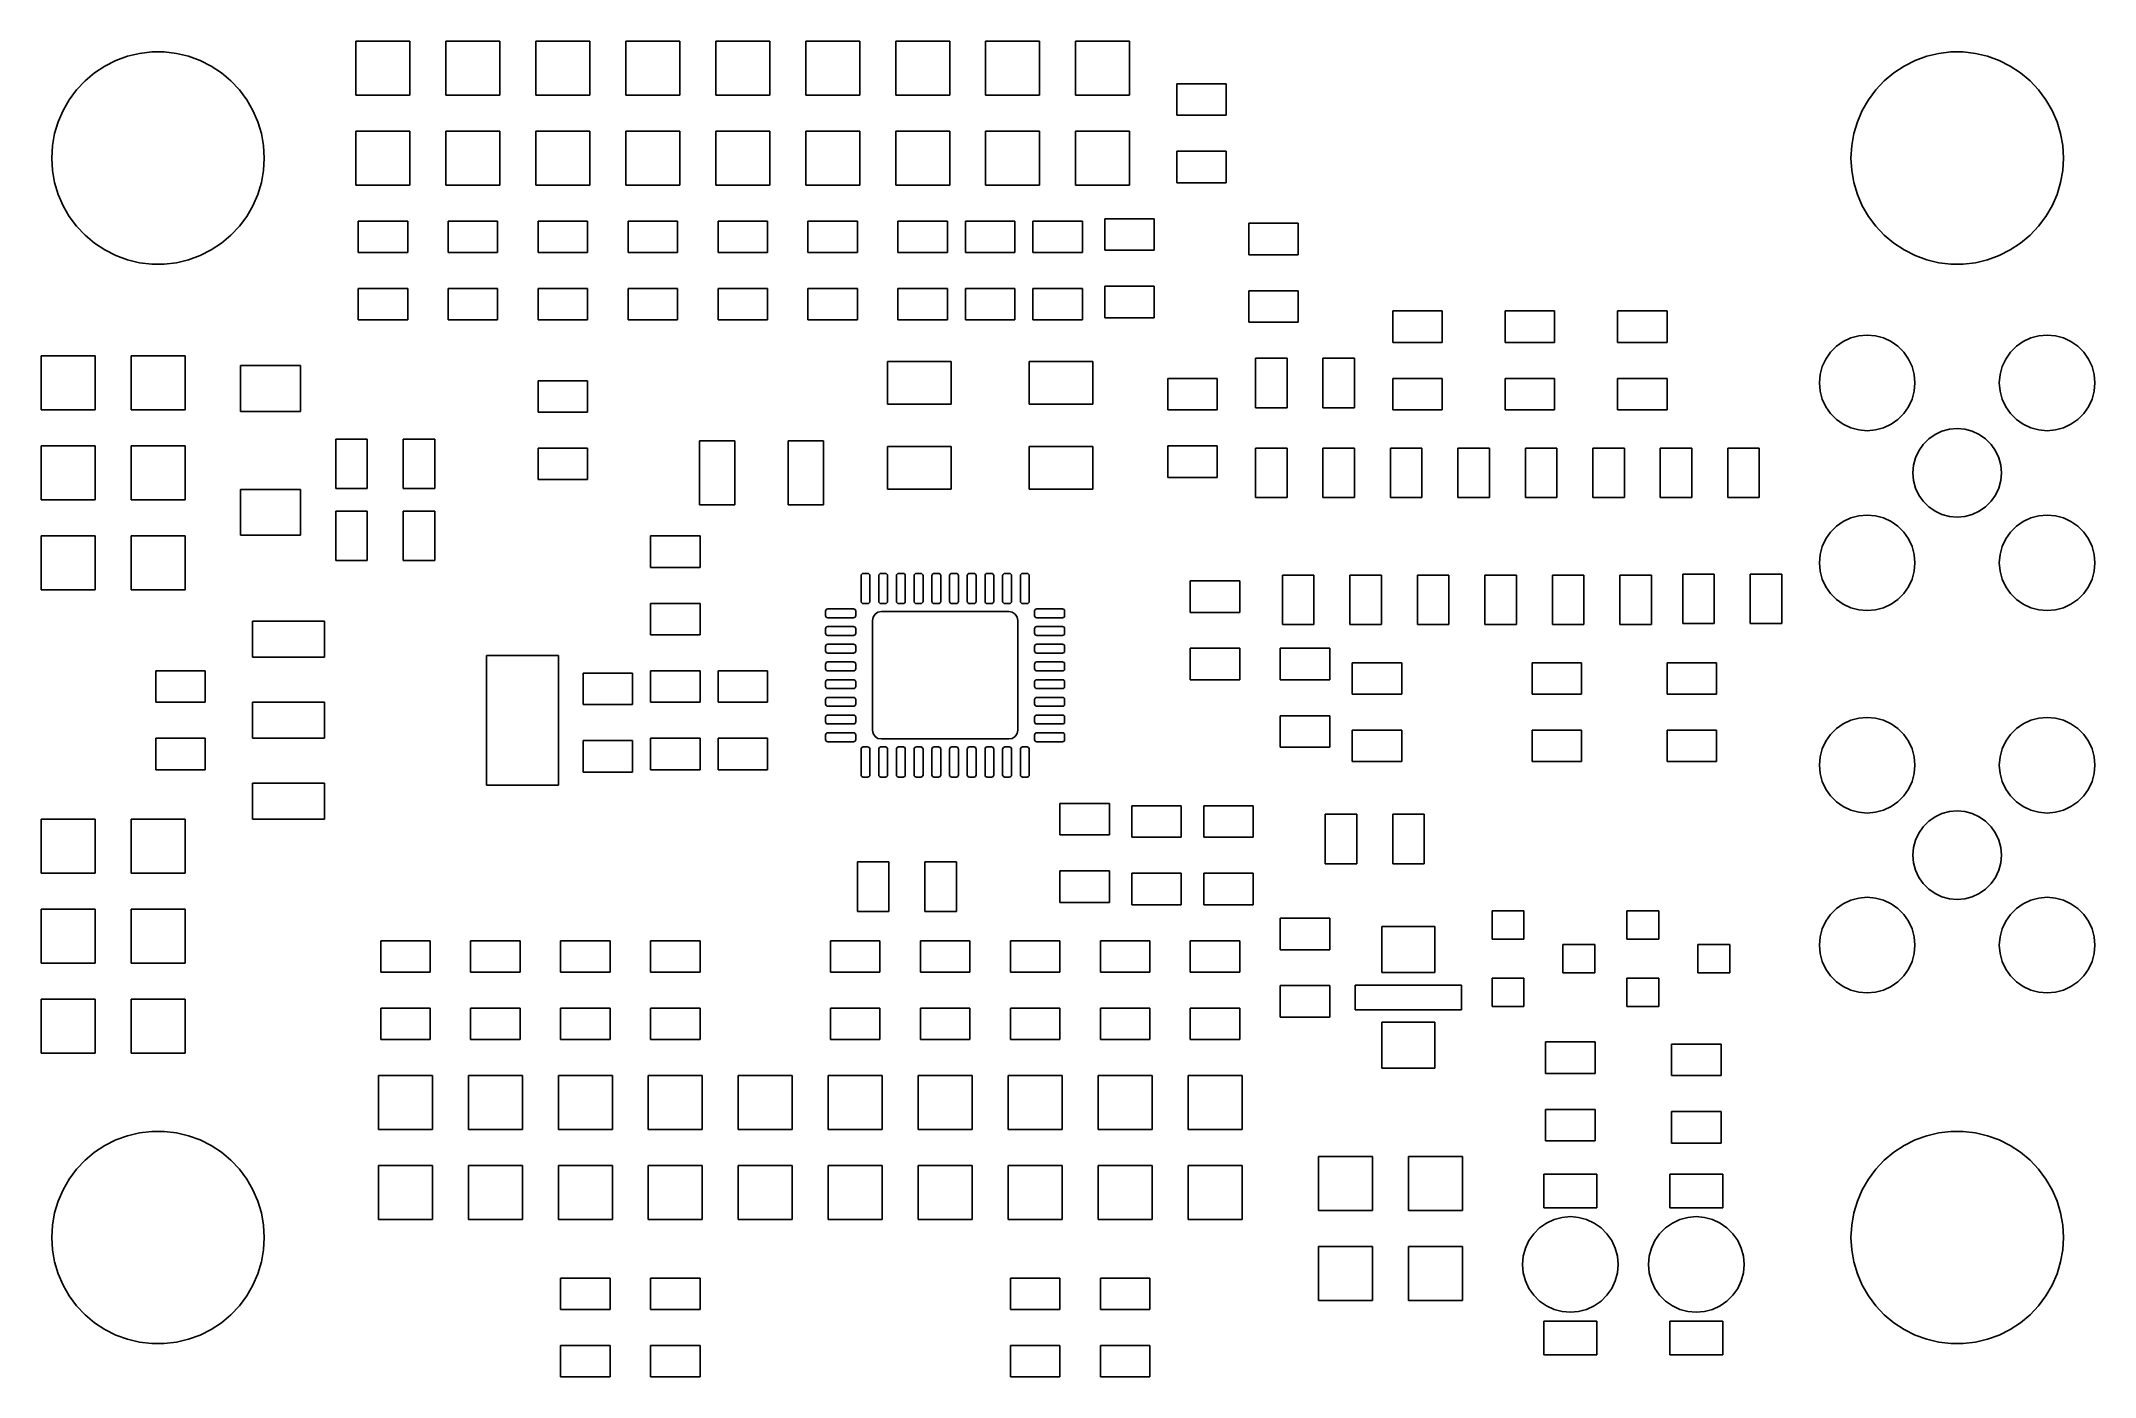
# Model space of a CAD drawing. Extents: x 4.9 to 7.18, y -4.78 to -3.3.
import ezdxf

# ---------------------------------------------------------------- set-up
doc = ezdxf.new("R2010")
doc.units = 0
doc.header["$MEASUREMENT"] = 0
doc.layers.add('BLACK', color=7, linetype='CONTINUOUS')

msp = doc.modelspace()

# ---------------------------------------------------------------- linework, layer by layer
at = {"layer": 'BLACK', "linetype": 'CONTINUOUS'}
for p, q in [((5.0056, -3.3117), (5.0192, -3.3101)), ((5.0192, -3.3101), (5.0329, -3.3101)), ((5.0329, -3.3101), (5.0466, -3.3117)), ((5.2461, -3.3581), (5.2461, -3.2981)), ((5.2461, -3.2981), (5.3061, -3.2981)), ((5.3061, -3.2981), (5.3061, -3.3581)), ((5.3461, -3.3581), (5.3461, -3.2981)), ((5.3461, -3.2981), (5.4061, -3.2981)), ((5.4061, -3.2981), (5.4061, -3.3581)), ((5.4461, -3.3581), (5.4461, -3.2981)), ((5.4461, -3.2981), (5.5061, -3.2981)), ((5.5061, -3.2981), (5.5061, -3.3581)), ((5.5461, -3.3581), (5.5461, -3.2981)), ((5.5461, -3.2981), (5.6061, -3.2981)), ((5.6061, -3.2981), (5.6061, -3.3581)), ((5.6461, -3.3581), (5.6461, -3.2981)), ((5.6461, -3.2981), (5.7061, -3.2981)), ((5.7061, -3.2981), (5.7061, -3.3581)), ((5.7461, -3.3581), (5.7461, -3.2981)), ((5.7461, -3.2981), (5.8061, -3.2981)), ((5.8061, -3.2981), (5.8061, -3.3581)), ((5.8461, -3.3581), (5.8461, -3.2981)), ((5.8461, -3.2981), (5.9061, -3.2981)), ((5.9061, -3.2981), (5.9061, -3.3581)), ((5.9461, -3.3581), (5.9461, -3.2981)), ((5.9461, -3.2981), (6.0061, -3.2981)), ((6.0061, -3.2981), (6.0061, -3.3581)), ((6.0461, -3.3581), (6.0461, -3.2981)), ((6.0461, -3.2981), (6.1061, -3.2981)), ((6.1061, -3.2981), (6.1061, -3.3581)), ((7.0056, -3.3117), (7.0192, -3.3101)), ((7.0192, -3.3101), (7.0329, -3.3101)), ((7.0329, -3.3101), (7.0466, -3.3117)), ((4.945, -3.3421), (4.9555, -3.3333)), ((4.9555, -3.3333), (4.967, -3.3258)), ((4.967, -3.3258), (4.9793, -3.3196)), ((4.9793, -3.3196), (4.9922, -3.3149)), ((4.9922, -3.3149), (5.0056, -3.3117)), ((5.0466, -3.3117), (5.0599, -3.3149)), ((5.0599, -3.3149), (5.0728, -3.3196)), ((5.0728, -3.3196), (5.0851, -3.3258)), ((5.0851, -3.3258), (5.0966, -3.3333)), ((5.0966, -3.3333), (5.1071, -3.3421)), ((6.945, -3.3421), (6.9555, -3.3333)), ((6.9555, -3.3333), (6.967, -3.3258)), ((6.967, -3.3258), (6.9793, -3.3196)), ((6.9793, -3.3196), (6.9922, -3.3149)), ((6.9922, -3.3149), (7.0056, -3.3117)), ((7.0466, -3.3117), (7.0599, -3.3149)), ((7.0599, -3.3149), (7.0728, -3.3196)), ((7.0728, -3.3196), (7.0851, -3.3258)), ((7.0851, -3.3258), (7.0966, -3.3333)), ((7.0966, -3.3333), (7.1071, -3.3421)), ((4.9274, -3.3632), (4.9356, -3.3521)), ((4.9356, -3.3521), (4.945, -3.3421)), ((5.1071, -3.3421), (5.1165, -3.3521)), ((5.1165, -3.3521), (5.1247, -3.3632)), ((6.1586, -3.3806), (6.1586, -3.3456)), ((6.1586, -3.3456), (6.2136, -3.3456)), ((6.2136, -3.3456), (6.2136, -3.3806)), ((6.9274, -3.3632), (6.9356, -3.3521)), ((6.9356, -3.3521), (6.945, -3.3421)), ((7.1071, -3.3421), (7.1165, -3.3521)), ((7.1165, -3.3521), (7.1247, -3.3632)), ((4.9151, -3.3877), (4.9205, -3.3751)), ((4.9205, -3.3751), (4.9274, -3.3632)), ((5.1247, -3.3632), (5.1316, -3.3751)), ((5.1316, -3.3751), (5.1371, -3.3877)), ((5.3061, -3.3581), (5.2461, -3.3581)), ((5.4061, -3.3581), (5.3461, -3.3581)), ((5.5061, -3.3581), (5.4461, -3.3581)), ((5.6061, -3.3581), (5.5461, -3.3581)), ((5.7061, -3.3581), (5.6461, -3.3581)), ((5.8061, -3.3581), (5.7461, -3.3581)), ((5.9061, -3.3581), (5.8461, -3.3581)), ((6.0061, -3.3581), (5.9461, -3.3581)), ((6.1061, -3.3581), (6.0461, -3.3581)), ((6.9151, -3.3877), (6.9205, -3.3751)), ((6.9205, -3.3751), (6.9274, -3.3632)), ((7.1247, -3.3632), (7.1316, -3.3751)), ((7.1316, -3.3751), (7.1371, -3.3877)), ((4.9088, -3.4143), (4.9111, -3.4008)), ((4.9111, -3.4008), (4.9151, -3.3877)), ((5.1371, -3.3877), (5.141, -3.4008)), ((5.141, -3.4008), (5.1434, -3.4143)), ((5.2461, -3.4581), (5.2461, -3.3981)), ((5.2461, -3.3981), (5.3061, -3.3981)), ((5.3061, -3.3981), (5.3061, -3.4581)), ((5.3461, -3.4581), (5.3461, -3.3981)), ((5.3461, -3.3981), (5.4061, -3.3981)), ((5.4061, -3.3981), (5.4061, -3.4581)), ((5.4461, -3.4581), (5.4461, -3.3981)), ((5.4461, -3.3981), (5.5061, -3.3981)), ((5.5061, -3.3981), (5.5061, -3.4581)), ((5.5461, -3.4581), (5.5461, -3.3981)), ((5.5461, -3.3981), (5.6061, -3.3981)), ((5.6061, -3.3981), (5.6061, -3.4581)), ((5.6461, -3.4581), (5.6461, -3.3981)), ((5.6461, -3.3981), (5.7061, -3.3981)), ((5.7061, -3.3981), (5.7061, -3.4581)), ((5.7461, -3.4581), (5.7461, -3.3981)), ((5.7461, -3.3981), (5.8061, -3.3981)), ((5.8061, -3.3981), (5.8061, -3.4581)), ((5.8461, -3.4581), (5.8461, -3.3981)), ((5.8461, -3.3981), (5.9061, -3.3981)), ((5.9061, -3.3981), (5.9061, -3.4581)), ((5.9461, -3.4581), (5.9461, -3.3981)), ((5.9461, -3.3981), (6.0061, -3.3981)), ((6.0061, -3.3981), (6.0061, -3.4581)), ((6.0461, -3.4581), (6.0461, -3.3981)), ((6.0461, -3.3981), (6.1061, -3.3981)), ((6.1061, -3.3981), (6.1061, -3.4581)), ((6.2136, -3.3806), (6.1586, -3.3806)), ((6.9088, -3.4143), (6.9111, -3.4008)), ((6.9111, -3.4008), (6.9151, -3.3877)), ((7.1371, -3.3877), (7.141, -3.4008)), ((7.141, -3.4008), (7.1434, -3.4143)), ((4.908, -3.4281), (4.9088, -3.4143)), ((5.1434, -3.4143), (5.1442, -3.4281)), ((6.1586, -3.4556), (6.1586, -3.4206)), ((6.1586, -3.4206), (6.2136, -3.4206)), ((6.2136, -3.4206), (6.2136, -3.4556)), ((6.908, -3.4281), (6.9088, -3.4143)), ((7.1434, -3.4143), (7.1442, -3.4281)), ((4.9088, -3.4418), (4.908, -3.4281)), ((4.9111, -3.4553), (4.9088, -3.4418)), ((5.1434, -3.4418), (5.141, -3.4553)), ((5.1442, -3.4281), (5.1434, -3.4418)), ((6.9088, -3.4418), (6.908, -3.4281)), ((6.9111, -3.4553), (6.9088, -3.4418)), ((7.1434, -3.4418), (7.141, -3.4553)), ((7.1442, -3.4281), (7.1434, -3.4418)), ((4.9151, -3.4685), (4.9111, -3.4553)), ((4.9205, -3.4811), (4.9151, -3.4685)), ((5.1371, -3.4685), (5.1316, -3.4811)), ((5.141, -3.4553), (5.1371, -3.4685)), ((5.3061, -3.4581), (5.2461, -3.4581)), ((5.4061, -3.4581), (5.3461, -3.4581)), ((5.5061, -3.4581), (5.4461, -3.4581)), ((5.6061, -3.4581), (5.5461, -3.4581)), ((5.7061, -3.4581), (5.6461, -3.4581)), ((5.8061, -3.4581), (5.7461, -3.4581)), ((5.9061, -3.4581), (5.8461, -3.4581)), ((6.0061, -3.4581), (5.9461, -3.4581)), ((6.1061, -3.4581), (6.0461, -3.4581)), ((6.2136, -3.4556), (6.1586, -3.4556)), ((6.9151, -3.4685), (6.9111, -3.4553)), ((6.9205, -3.4811), (6.9151, -3.4685)), ((7.1371, -3.4685), (7.1316, -3.4811)), ((7.141, -3.4553), (7.1371, -3.4685)), ((4.9274, -3.493), (4.9205, -3.4811)), ((4.9356, -3.504), (4.9274, -3.493)), ((5.1247, -3.493), (5.1165, -3.504)), ((5.1316, -3.4811), (5.1247, -3.493)), ((6.9274, -3.493), (6.9205, -3.4811)), ((6.9356, -3.504), (6.9274, -3.493)), ((7.1247, -3.493), (7.1165, -3.504)), ((7.1316, -3.4811), (7.1247, -3.493)), ((4.945, -3.514), (4.9356, -3.504)), ((4.9555, -3.5228), (4.945, -3.514)), ((5.1071, -3.514), (5.0966, -3.5228)), ((5.1165, -3.504), (5.1071, -3.514)), ((5.2486, -3.5331), (5.2486, -3.4981)), ((5.2486, -3.4981), (5.3036, -3.4981)), ((5.3036, -3.4981), (5.3036, -3.5331)), ((5.3486, -3.5331), (5.3486, -3.4981)), ((5.3486, -3.4981), (5.4036, -3.4981)), ((5.4036, -3.4981), (5.4036, -3.5331)), ((5.4486, -3.5331), (5.4486, -3.4981)), ((5.4486, -3.4981), (5.5036, -3.4981)), ((5.5036, -3.4981), (5.5036, -3.5331)), ((5.5486, -3.5331), (5.5486, -3.4981)), ((5.5486, -3.4981), (5.6036, -3.4981)), ((5.6036, -3.4981), (5.6036, -3.5331)), ((5.6486, -3.5331), (5.6486, -3.4981)), ((5.6486, -3.4981), (5.7036, -3.4981)), ((5.7036, -3.4981), (5.7036, -3.5331)), ((5.7486, -3.5331), (5.7486, -3.4981)), ((5.7486, -3.4981), (5.8036, -3.4981)), ((5.8036, -3.4981), (5.8036, -3.5331)), ((5.8486, -3.5331), (5.8486, -3.4981)), ((5.8486, -3.4981), (5.9036, -3.4981)), ((5.9036, -3.4981), (5.9036, -3.5331)), ((5.9236, -3.5331), (5.9236, -3.4981)), ((5.9236, -3.4981), (5.9786, -3.4981)), ((5.9786, -3.4981), (5.9786, -3.5331)), ((5.9986, -3.5331), (5.9986, -3.4981)), ((5.9986, -3.4981), (6.0536, -3.4981)), ((6.0536, -3.4981), (6.0536, -3.5331)), ((6.0786, -3.5306), (6.0786, -3.4956)), ((6.0786, -3.4956), (6.1336, -3.4956)), ((6.1336, -3.4956), (6.1336, -3.5306)), ((6.2386, -3.5356), (6.2386, -3.5006)), ((6.2386, -3.5006), (6.2936, -3.5006)), ((6.2936, -3.5006), (6.2936, -3.5356)), ((6.945, -3.514), (6.9356, -3.504)), ((6.9555, -3.5228), (6.945, -3.514)), ((7.1071, -3.514), (7.0966, -3.5228)), ((7.1165, -3.504), (7.1071, -3.514)), ((4.967, -3.5303), (4.9555, -3.5228)), ((4.9793, -3.5365), (4.967, -3.5303)), ((4.9922, -3.5412), (4.9793, -3.5365)), ((5.0728, -3.5365), (5.0599, -3.5412)), ((5.0851, -3.5303), (5.0728, -3.5365)), ((5.0966, -3.5228), (5.0851, -3.5303)), ((5.3036, -3.5331), (5.2486, -3.5331)), ((5.4036, -3.5331), (5.3486, -3.5331)), ((5.5036, -3.5331), (5.4486, -3.5331)), ((5.6036, -3.5331), (5.5486, -3.5331)), ((5.7036, -3.5331), (5.6486, -3.5331)), ((5.8036, -3.5331), (5.7486, -3.5331)), ((5.9036, -3.5331), (5.8486, -3.5331)), ((5.9786, -3.5331), (5.9236, -3.5331)), ((6.0536, -3.5331), (5.9986, -3.5331)), ((6.1336, -3.5306), (6.0786, -3.5306)), ((6.2936, -3.5356), (6.2386, -3.5356)), ((6.967, -3.5303), (6.9555, -3.5228)), ((6.9793, -3.5365), (6.967, -3.5303)), ((6.9922, -3.5412), (6.9793, -3.5365)), ((7.0728, -3.5365), (7.0599, -3.5412)), ((7.0851, -3.5303), (7.0728, -3.5365)), ((7.0966, -3.5228), (7.0851, -3.5303)), ((5.0056, -3.5444), (4.9922, -3.5412)), ((5.0192, -3.546), (5.0056, -3.5444)), ((5.0329, -3.546), (5.0192, -3.546)), ((5.0466, -3.5444), (5.0329, -3.546)), ((5.0599, -3.5412), (5.0466, -3.5444)), ((7.0056, -3.5444), (6.9922, -3.5412)), ((7.0192, -3.546), (7.0056, -3.5444)), ((7.0329, -3.546), (7.0192, -3.546)), ((7.0466, -3.5444), (7.0329, -3.546)), ((7.0599, -3.5412), (7.0466, -3.5444)), ((5.2486, -3.6081), (5.2486, -3.5731)), ((5.2486, -3.5731), (5.3036, -3.5731)), ((5.3036, -3.5731), (5.3036, -3.6081)), ((5.3486, -3.6081), (5.3486, -3.5731)), ((5.3486, -3.5731), (5.4036, -3.5731)), ((5.4036, -3.5731), (5.4036, -3.6081)), ((5.4486, -3.6081), (5.4486, -3.5731)), ((5.4486, -3.5731), (5.5036, -3.5731)), ((5.5036, -3.5731), (5.5036, -3.6081)), ((5.5486, -3.6081), (5.5486, -3.5731)), ((5.5486, -3.5731), (5.6036, -3.5731)), ((5.6036, -3.5731), (5.6036, -3.6081)), ((5.6486, -3.6081), (5.6486, -3.5731)), ((5.6486, -3.5731), (5.7036, -3.5731)), ((5.7036, -3.5731), (5.7036, -3.6081)), ((5.7486, -3.6081), (5.7486, -3.5731)), ((5.7486, -3.5731), (5.8036, -3.5731)), ((5.8036, -3.5731), (5.8036, -3.6081)), ((5.8486, -3.6081), (5.8486, -3.5731)), ((5.8486, -3.5731), (5.9036, -3.5731)), ((5.9036, -3.5731), (5.9036, -3.6081)), ((5.9236, -3.6081), (5.9236, -3.5731)), ((5.9236, -3.5731), (5.9786, -3.5731)), ((5.9786, -3.5731), (5.9786, -3.6081)), ((5.9986, -3.6081), (5.9986, -3.5731)), ((5.9986, -3.5731), (6.0536, -3.5731)), ((6.0536, -3.5731), (6.0536, -3.6081)), ((6.0786, -3.6056), (6.0786, -3.5706)), ((6.0786, -3.5706), (6.1336, -3.5706)), ((6.1336, -3.5706), (6.1336, -3.6056)), ((6.2386, -3.6106), (6.2386, -3.5756)), ((6.2386, -3.5756), (6.2936, -3.5756)), ((6.2936, -3.5756), (6.2936, -3.6106)), ((6.1336, -3.6056), (6.0786, -3.6056)), ((6.3986, -3.6331), (6.3986, -3.5981)), ((6.3986, -3.5981), (6.4536, -3.5981)), ((6.4536, -3.5981), (6.4536, -3.6331)), ((6.5236, -3.6331), (6.5236, -3.5981)), ((6.5236, -3.5981), (6.5786, -3.5981)), ((6.5786, -3.5981), (6.5786, -3.6331)), ((6.6486, -3.6331), (6.6486, -3.5981)), ((6.6486, -3.5981), (6.7036, -3.5981)), ((6.7036, -3.5981), (6.7036, -3.6331)), ((5.3036, -3.6081), (5.2486, -3.6081)), ((5.4036, -3.6081), (5.3486, -3.6081)), ((5.5036, -3.6081), (5.4486, -3.6081)), ((5.6036, -3.6081), (5.5486, -3.6081)), ((5.7036, -3.6081), (5.6486, -3.6081)), ((5.8036, -3.6081), (5.7486, -3.6081)), ((5.9036, -3.6081), (5.8486, -3.6081)), ((5.9786, -3.6081), (5.9236, -3.6081)), ((6.0536, -3.6081), (5.9986, -3.6081)), ((6.2936, -3.6106), (6.2386, -3.6106)), ((6.8995, -3.632), (6.9079, -3.6281)), ((6.9079, -3.6281), (6.9168, -3.6257)), ((6.9168, -3.6257), (6.9261, -3.6249)), ((6.9261, -3.6249), (6.9353, -3.6257)), ((6.9353, -3.6257), (6.9442, -3.6281)), ((6.9442, -3.6281), (6.9526, -3.632)), ((7.0995, -3.632), (7.1079, -3.6281)), ((7.1079, -3.6281), (7.1168, -3.6257)), ((7.1168, -3.6257), (7.1261, -3.6249)), ((7.1261, -3.6249), (7.1353, -3.6257)), ((7.1353, -3.6257), (7.1442, -3.6281)), ((7.1442, -3.6281), (7.1526, -3.632)), ((4.8961, -3.7081), (4.8961, -3.6481)), ((4.8961, -3.6481), (4.9561, -3.6481)), ((4.9561, -3.6481), (4.9561, -3.7081)), ((4.9961, -3.7081), (4.9961, -3.6481)), ((4.9961, -3.6481), (5.0561, -3.6481)), ((5.0561, -3.6481), (5.0561, -3.7081)), ((6.2461, -3.7056), (6.2461, -3.6506)), ((6.2461, -3.6506), (6.2811, -3.6506)), ((6.2811, -3.6506), (6.2811, -3.7056)), ((6.3211, -3.7056), (6.3211, -3.6506)), ((6.3211, -3.6506), (6.3561, -3.6506)), ((6.3561, -3.6506), (6.3561, -3.7056)), ((6.4536, -3.6331), (6.3986, -3.6331)), ((6.5786, -3.6331), (6.5236, -3.6331)), ((6.7036, -3.6331), (6.6486, -3.6331)), ((6.8761, -3.6599), (6.88, -3.6515)), ((6.88, -3.6515), (6.8853, -3.6439)), ((6.8853, -3.6439), (6.8919, -3.6373)), ((6.8919, -3.6373), (6.8995, -3.632)), ((6.9526, -3.632), (6.9602, -3.6373)), ((6.9602, -3.6373), (6.9668, -3.6439)), ((6.9668, -3.6439), (6.9721, -3.6515)), ((6.9721, -3.6515), (6.976, -3.6599)), ((7.0761, -3.6599), (7.08, -3.6515)), ((7.08, -3.6515), (7.0853, -3.6439)), ((7.0853, -3.6439), (7.0919, -3.6373)), ((7.0919, -3.6373), (7.0995, -3.632)), ((7.1526, -3.632), (7.1602, -3.6373)), ((7.1602, -3.6373), (7.1668, -3.6439)), ((7.1668, -3.6439), (7.1721, -3.6515)), ((7.1721, -3.6515), (7.176, -3.6599)), ((5.1176, -3.7098), (5.1176, -3.6586)), ((5.1176, -3.6586), (5.1845, -3.6586)), ((5.1845, -3.6586), (5.1845, -3.7098)), ((5.4486, -3.7106), (5.4486, -3.6756)), ((5.4486, -3.6756), (5.5036, -3.6756)), ((5.5036, -3.6756), (5.5036, -3.7106)), ((5.8369, -3.7017), (5.8369, -3.6544)), ((5.8369, -3.6544), (5.9078, -3.6544)), ((5.9078, -3.6544), (5.9078, -3.7017)), ((5.9944, -3.7017), (5.9944, -3.6544)), ((5.9944, -3.6544), (6.0652, -3.6544)), ((6.0652, -3.6544), (6.0652, -3.7017)), ((6.1486, -3.7081), (6.1486, -3.6731)), ((6.1486, -3.6731), (6.2036, -3.6731)), ((6.2036, -3.6731), (6.2036, -3.7081)), ((6.3986, -3.7081), (6.3986, -3.6731)), ((6.3986, -3.6731), (6.4536, -3.6731)), ((6.4536, -3.6731), (6.4536, -3.7081)), ((6.5236, -3.7081), (6.5236, -3.6731)), ((6.5236, -3.6731), (6.5786, -3.6731)), ((6.5786, -3.6731), (6.5786, -3.7081)), ((6.6486, -3.7081), (6.6486, -3.6731)), ((6.6486, -3.6731), (6.7036, -3.6731)), ((6.7036, -3.6731), (6.7036, -3.7081)), ((6.8729, -3.6781), (6.8737, -3.6688)), ((6.8737, -3.6688), (6.8761, -3.6599)), ((6.976, -3.6599), (6.9784, -3.6688)), ((6.9784, -3.6688), (6.9792, -3.6781)), ((7.0729, -3.6781), (7.0737, -3.6688)), ((7.0737, -3.6688), (7.0761, -3.6599)), ((7.176, -3.6599), (7.1784, -3.6688)), ((7.1784, -3.6688), (7.1792, -3.6781)), ((6.8737, -3.6873), (6.8729, -3.6781)), ((6.8761, -3.6962), (6.8737, -3.6873)), ((6.88, -3.7046), (6.8761, -3.6962)), ((6.976, -3.6962), (6.9721, -3.7046)), ((6.9784, -3.6873), (6.976, -3.6962)), ((6.9792, -3.6781), (6.9784, -3.6873)), ((7.0737, -3.6873), (7.0729, -3.6781)), ((7.0761, -3.6962), (7.0737, -3.6873)), ((7.08, -3.7046), (7.0761, -3.6962)), ((7.176, -3.6962), (7.1721, -3.7046)), ((7.1784, -3.6873), (7.176, -3.6962)), ((7.1792, -3.6781), (7.1784, -3.6873)), ((4.9561, -3.7081), (4.8961, -3.7081)), ((5.0561, -3.7081), (4.9961, -3.7081)), ((5.1845, -3.7098), (5.1176, -3.7098)), ((5.5036, -3.7106), (5.4486, -3.7106)), ((5.9078, -3.7017), (5.8369, -3.7017)), ((6.0652, -3.7017), (5.9944, -3.7017)), ((6.2036, -3.7081), (6.1486, -3.7081)), ((6.2811, -3.7056), (6.2461, -3.7056)), ((6.3561, -3.7056), (6.3211, -3.7056)), ((6.4536, -3.7081), (6.3986, -3.7081)), ((6.5786, -3.7081), (6.5236, -3.7081)), ((6.7036, -3.7081), (6.6486, -3.7081)), ((6.8853, -3.7122), (6.88, -3.7046)), ((6.8919, -3.7188), (6.8853, -3.7122)), ((6.8995, -3.7241), (6.8919, -3.7188)), ((6.9602, -3.7188), (6.9526, -3.7241)), ((6.9668, -3.7122), (6.9602, -3.7188)), ((6.9721, -3.7046), (6.9668, -3.7122)), ((7.0853, -3.7122), (7.08, -3.7046)), ((7.0919, -3.7188), (7.0853, -3.7122)), ((7.0995, -3.7241), (7.0919, -3.7188)), ((7.1602, -3.7188), (7.1526, -3.7241)), ((7.1668, -3.7122), (7.1602, -3.7188)), ((7.1721, -3.7046), (7.1668, -3.7122)), ((5.2236, -3.7956), (5.2236, -3.7406)), ((5.2236, -3.7406), (5.2586, -3.7406)), ((5.2586, -3.7406), (5.2586, -3.7956)), ((5.2986, -3.7956), (5.2986, -3.7406)), ((5.2986, -3.7406), (5.3336, -3.7406)), ((5.3336, -3.7406), (5.3336, -3.7956)), ((5.628, -3.8135), (5.628, -3.7426)), ((5.628, -3.7426), (5.6673, -3.7426)), ((5.6673, -3.7426), (5.6673, -3.8135)), ((5.7264, -3.8135), (5.7264, -3.7426)), ((5.7264, -3.7426), (5.7657, -3.7426)), ((5.7657, -3.7426), (5.7657, -3.8135)), ((6.9079, -3.728), (6.8995, -3.7241)), ((6.9168, -3.7304), (6.9079, -3.728)), ((6.9261, -3.7312), (6.9168, -3.7304)), ((6.9353, -3.7304), (6.9261, -3.7312)), ((6.9442, -3.728), (6.9353, -3.7304)), ((6.9526, -3.7241), (6.9442, -3.728)), ((6.9884, -3.7464), (6.9944, -3.7404)), ((6.9944, -3.7404), (7.0015, -3.7354)), ((7.0015, -3.7354), (7.0092, -3.7318)), ((7.0092, -3.7318), (7.0175, -3.7296)), ((7.0175, -3.7296), (7.0261, -3.7288)), ((7.0261, -3.7288), (7.0346, -3.7296)), ((7.0346, -3.7296), (7.0429, -3.7318)), ((7.0429, -3.7318), (7.0507, -3.7354)), ((7.0507, -3.7354), (7.0577, -3.7404)), ((7.0577, -3.7404), (7.0638, -3.7464)), ((7.1079, -3.728), (7.0995, -3.7241)), ((7.1168, -3.7304), (7.1079, -3.728)), ((7.1261, -3.7312), (7.1168, -3.7304)), ((7.1353, -3.7304), (7.1261, -3.7312)), ((7.1442, -3.728), (7.1353, -3.7304)), ((7.1526, -3.7241), (7.1442, -3.728)), ((4.8961, -3.8081), (4.8961, -3.7481)), ((4.8961, -3.7481), (4.9561, -3.7481)), ((4.9561, -3.7481), (4.9561, -3.8081)), ((4.9961, -3.8081), (4.9961, -3.7481)), ((4.9961, -3.7481), (5.0561, -3.7481)), ((5.0561, -3.7481), (5.0561, -3.8081)), ((5.4486, -3.7856), (5.4486, -3.7506)), ((5.4486, -3.7506), (5.5036, -3.7506)), ((5.5036, -3.7506), (5.5036, -3.7856)), ((5.8369, -3.7962), (5.8369, -3.7489)), ((5.8369, -3.7489), (5.9078, -3.7489)), ((5.9078, -3.7489), (5.9078, -3.7962)), ((5.9944, -3.7962), (5.9944, -3.7489)), ((5.9944, -3.7489), (6.0652, -3.7489)), ((6.0652, -3.7489), (6.0652, -3.7962)), ((6.1486, -3.7831), (6.1486, -3.7481)), ((6.1486, -3.7481), (6.2036, -3.7481)), ((6.2036, -3.7481), (6.2036, -3.7831)), ((6.2461, -3.8056), (6.2461, -3.7506)), ((6.2461, -3.7506), (6.2811, -3.7506)), ((6.2811, -3.7506), (6.2811, -3.8056)), ((6.3211, -3.8056), (6.3211, -3.7506)), ((6.3211, -3.7506), (6.3561, -3.7506)), ((6.3561, -3.7506), (6.3561, -3.8056)), ((6.3961, -3.8056), (6.3961, -3.7506)), ((6.3961, -3.7506), (6.4311, -3.7506)), ((6.4311, -3.7506), (6.4311, -3.8056)), ((6.4711, -3.8056), (6.4711, -3.7506)), ((6.4711, -3.7506), (6.5061, -3.7506)), ((6.5061, -3.7506), (6.5061, -3.8056)), ((6.5461, -3.8056), (6.5461, -3.7506)), ((6.5461, -3.7506), (6.5811, -3.7506)), ((6.5811, -3.7506), (6.5811, -3.8056)), ((6.6211, -3.8056), (6.6211, -3.7506)), ((6.6211, -3.7506), (6.6561, -3.7506)), ((6.6561, -3.7506), (6.6561, -3.8056)), ((6.6961, -3.8056), (6.6961, -3.7506)), ((6.6961, -3.7506), (6.7311, -3.7506)), ((6.7311, -3.7506), (6.7311, -3.8056)), ((6.7711, -3.8056), (6.7711, -3.7506)), ((6.7711, -3.7506), (6.8061, -3.7506)), ((6.8061, -3.7506), (6.8061, -3.8056)), ((6.9776, -3.7695), (6.9798, -3.7612)), ((6.9798, -3.7612), (6.9834, -3.7535)), ((6.9834, -3.7535), (6.9884, -3.7464)), ((7.0638, -3.7464), (7.0687, -3.7535)), ((7.0687, -3.7535), (7.0723, -3.7612)), ((7.0723, -3.7612), (7.0745, -3.7695)), ((5.5036, -3.7856), (5.4486, -3.7856)), ((6.2036, -3.7831), (6.1486, -3.7831)), ((6.9769, -3.7781), (6.9776, -3.7695)), ((6.9776, -3.7866), (6.9769, -3.7781)), ((6.9798, -3.7949), (6.9776, -3.7866)), ((7.0745, -3.7866), (7.0723, -3.7949)), ((7.0745, -3.7695), (7.0753, -3.7781)), ((7.0753, -3.7781), (7.0745, -3.7866)), ((4.9561, -3.8081), (4.8961, -3.8081)), ((5.0561, -3.8081), (4.9961, -3.8081)), ((5.1176, -3.8475), (5.1176, -3.7964)), ((5.1176, -3.7964), (5.1845, -3.7964)), ((5.1845, -3.7964), (5.1845, -3.8475)), ((5.2586, -3.7956), (5.2236, -3.7956)), ((5.3336, -3.7956), (5.2986, -3.7956)), ((5.9078, -3.7962), (5.8369, -3.7962)), ((6.0652, -3.7962), (5.9944, -3.7962)), ((6.2811, -3.8056), (6.2461, -3.8056)), ((6.3561, -3.8056), (6.3211, -3.8056)), ((6.4311, -3.8056), (6.3961, -3.8056)), ((6.5061, -3.8056), (6.4711, -3.8056)), ((6.5811, -3.8056), (6.5461, -3.8056)), ((6.6561, -3.8056), (6.6211, -3.8056)), ((6.7311, -3.8056), (6.6961, -3.8056)), ((6.8061, -3.8056), (6.7711, -3.8056)), ((6.9834, -3.8027), (6.9798, -3.7949)), ((6.9884, -3.8097), (6.9834, -3.8027)), ((6.9944, -3.8158), (6.9884, -3.8097)), ((7.0638, -3.8097), (7.0577, -3.8158)), ((7.0687, -3.8027), (7.0638, -3.8097)), ((7.0723, -3.7949), (7.0687, -3.8027)), ((5.2236, -3.8756), (5.2236, -3.8206)), ((5.2236, -3.8206), (5.2586, -3.8206)), ((5.2586, -3.8206), (5.2586, -3.8756)), ((5.2986, -3.8756), (5.2986, -3.8206)), ((5.2986, -3.8206), (5.3336, -3.8206)), ((5.3336, -3.8206), (5.3336, -3.8756)), ((5.6673, -3.8135), (5.628, -3.8135)), ((5.7657, -3.8135), (5.7264, -3.8135)), ((6.8919, -3.8373), (6.8995, -3.832)), ((6.8995, -3.832), (6.9079, -3.8281)), ((6.9079, -3.8281), (6.9168, -3.8257)), ((6.9168, -3.8257), (6.9261, -3.8249)), ((6.9261, -3.8249), (6.9353, -3.8257)), ((6.9353, -3.8257), (6.9442, -3.8281)), ((6.9442, -3.8281), (6.9526, -3.832)), ((6.9526, -3.832), (6.9602, -3.8373)), ((7.0015, -3.8207), (6.9944, -3.8158)), ((7.0092, -3.8243), (7.0015, -3.8207)), ((7.0175, -3.8265), (7.0092, -3.8243)), ((7.0261, -3.8273), (7.0175, -3.8265)), ((7.0346, -3.8265), (7.0261, -3.8273)), ((7.0429, -3.8243), (7.0346, -3.8265)), ((7.0507, -3.8207), (7.0429, -3.8243)), ((7.0577, -3.8158), (7.0507, -3.8207)), ((7.0919, -3.8373), (7.0995, -3.832)), ((7.0995, -3.832), (7.1079, -3.8281)), ((7.1079, -3.8281), (7.1168, -3.8257)), ((7.1168, -3.8257), (7.1261, -3.8249)), ((7.1261, -3.8249), (7.1353, -3.8257)), ((7.1353, -3.8257), (7.1442, -3.8281)), ((7.1442, -3.8281), (7.1526, -3.832)), ((7.1526, -3.832), (7.1602, -3.8373)), ((4.8961, -3.9081), (4.8961, -3.8481)), ((4.8961, -3.8481), (4.9561, -3.8481)), ((4.9561, -3.8481), (4.9561, -3.9081)), ((4.9961, -3.9081), (4.9961, -3.8481)), ((4.9961, -3.8481), (5.0561, -3.8481)), ((5.0561, -3.8481), (5.0561, -3.9081)), ((5.1845, -3.8475), (5.1176, -3.8475)), ((5.5736, -3.8831), (5.5736, -3.8481)), ((5.5736, -3.8481), (5.6286, -3.8481)), ((5.6286, -3.8481), (5.6286, -3.8831)), ((6.8761, -3.8599), (6.88, -3.8515)), ((6.88, -3.8515), (6.8853, -3.8439)), ((6.8853, -3.8439), (6.8919, -3.8373)), ((6.9602, -3.8373), (6.9668, -3.8439)), ((6.9668, -3.8439), (6.9721, -3.8515)), ((6.9721, -3.8515), (6.976, -3.8599)), ((7.0761, -3.8599), (7.08, -3.8515)), ((7.08, -3.8515), (7.0853, -3.8439)), ((7.0853, -3.8439), (7.0919, -3.8373)), ((7.1602, -3.8373), (7.1668, -3.8439)), ((7.1668, -3.8439), (7.1721, -3.8515)), ((7.1721, -3.8515), (7.176, -3.8599)), ((5.2586, -3.8756), (5.2236, -3.8756)), ((5.3336, -3.8756), (5.2986, -3.8756)), ((6.8729, -3.8781), (6.8737, -3.8688)), ((6.8737, -3.8873), (6.8729, -3.8781)), ((6.8737, -3.8688), (6.8761, -3.8599)), ((6.976, -3.8599), (6.9784, -3.8688)), ((6.9784, -3.8688), (6.9792, -3.8781)), ((6.9792, -3.8781), (6.9784, -3.8873)), ((7.0729, -3.8781), (7.0737, -3.8688)), ((7.0737, -3.8873), (7.0729, -3.8781)), ((7.0737, -3.8688), (7.0761, -3.8599)), ((7.176, -3.8599), (7.1784, -3.8688)), ((7.1784, -3.8688), (7.1792, -3.8781)), ((7.1792, -3.8781), (7.1784, -3.8873)), ((5.6286, -3.8831), (5.5736, -3.8831)), ((5.8076, -3.8923), (5.8077, -3.8914)), ((5.8076, -3.9209), (5.8076, -3.8923)), ((5.8077, -3.8914), (5.8083, -3.8906)), ((5.8083, -3.8906), (5.8091, -3.8901)), ((5.8091, -3.8901), (5.81, -3.8899)), ((5.81, -3.8899), (5.8149, -3.8899)), ((5.8149, -3.8899), (5.8159, -3.8901)), ((5.8159, -3.8901), (5.8167, -3.8906)), ((5.8167, -3.8906), (5.8172, -3.8914)), ((5.8172, -3.8914), (5.8174, -3.8923)), ((5.8174, -3.8923), (5.8174, -3.9209)), ((5.8272, -3.8923), (5.8274, -3.8914)), ((5.8272, -3.9209), (5.8272, -3.8923)), ((5.8274, -3.8914), (5.828, -3.8906)), ((5.828, -3.8906), (5.8288, -3.8901)), ((5.8288, -3.8901), (5.8297, -3.8899)), ((5.8297, -3.8899), (5.8346, -3.8899)), ((5.8346, -3.8899), (5.8356, -3.8901)), ((5.8356, -3.8901), (5.8364, -3.8906)), ((5.8364, -3.8906), (5.8369, -3.8914)), ((5.8369, -3.8914), (5.8371, -3.8923)), ((5.8371, -3.8923), (5.8371, -3.9209)), ((5.8469, -3.8923), (5.8471, -3.8914)), ((5.8469, -3.9209), (5.8469, -3.8923)), ((5.8471, -3.8914), (5.8477, -3.8906)), ((5.8477, -3.8906), (5.8484, -3.8901)), ((5.8484, -3.8901), (5.8494, -3.8899)), ((5.8494, -3.8899), (5.8543, -3.8899)), ((5.8543, -3.8899), (5.8553, -3.8901)), ((5.8553, -3.8901), (5.8561, -3.8906)), ((5.8561, -3.8906), (5.8566, -3.8914)), ((5.8566, -3.8914), (5.8568, -3.8923)), ((5.8568, -3.8923), (5.8568, -3.9209)), ((5.8666, -3.8923), (5.8668, -3.8914)), ((5.8666, -3.9209), (5.8666, -3.8923)), ((5.8668, -3.8914), (5.8673, -3.8906)), ((5.8673, -3.8906), (5.8681, -3.8901)), ((5.8681, -3.8901), (5.8691, -3.8899)), ((5.8691, -3.8899), (5.874, -3.8899)), ((5.874, -3.8899), (5.8749, -3.8901)), ((5.8749, -3.8901), (5.8757, -3.8906)), ((5.8757, -3.8906), (5.8763, -3.8914)), ((5.8763, -3.8914), (5.8765, -3.8923)), ((5.8765, -3.8923), (5.8765, -3.9209)), ((5.8863, -3.8923), (5.8865, -3.8914)), ((5.8863, -3.9209), (5.8863, -3.8923)), ((5.8865, -3.8914), (5.887, -3.8906)), ((5.887, -3.8906), (5.8878, -3.8901)), ((5.8878, -3.8901), (5.8888, -3.8899)), ((5.8888, -3.8899), (5.8937, -3.8899)), ((5.8937, -3.8899), (5.8946, -3.8901)), ((5.8946, -3.8901), (5.8954, -3.8906)), ((5.8954, -3.8906), (5.896, -3.8914)), ((5.896, -3.8914), (5.8961, -3.8923)), ((5.8961, -3.8923), (5.8961, -3.9209)), ((5.906, -3.8923), (5.9062, -3.8914)), ((5.906, -3.9209), (5.906, -3.8923)), ((5.9062, -3.8914), (5.9067, -3.8906)), ((5.9067, -3.8906), (5.9075, -3.8901)), ((5.9075, -3.8901), (5.9084, -3.8899)), ((5.9084, -3.8899), (5.9134, -3.8899)), ((5.9134, -3.8899), (5.9143, -3.8901)), ((5.9143, -3.8901), (5.9151, -3.8906)), ((5.9151, -3.8906), (5.9156, -3.8914)), ((5.9156, -3.8914), (5.9158, -3.8923)), ((5.9158, -3.8923), (5.9158, -3.9209)), ((5.9257, -3.8923), (5.9259, -3.8914)), ((5.9257, -3.9209), (5.9257, -3.8923)), ((5.9259, -3.8914), (5.9264, -3.8906)), ((5.9264, -3.8906), (5.9272, -3.8901)), ((5.9272, -3.8901), (5.9281, -3.8899)), ((5.9281, -3.8899), (5.9331, -3.8899)), ((5.9331, -3.8899), (5.934, -3.8901)), ((5.934, -3.8901), (5.9348, -3.8906)), ((5.9348, -3.8906), (5.9353, -3.8914)), ((5.9353, -3.8914), (5.9355, -3.8923)), ((5.9355, -3.8923), (5.9355, -3.9209)), ((5.9454, -3.8923), (5.9455, -3.8914)), ((5.9454, -3.9209), (5.9454, -3.8923)), ((5.9455, -3.8914), (5.9461, -3.8906)), ((5.9461, -3.8906), (5.9469, -3.8901)), ((5.9469, -3.8901), (5.9478, -3.8899)), ((5.9478, -3.8899), (5.9527, -3.8899)), ((5.9527, -3.8899), (5.9537, -3.8901)), ((5.9537, -3.8901), (5.9545, -3.8906)), ((5.9545, -3.8906), (5.955, -3.8914)), ((5.955, -3.8914), (5.9552, -3.8923)), ((5.9552, -3.8923), (5.9552, -3.9209)), ((5.965, -3.8923), (5.9652, -3.8914)), ((5.965, -3.9209), (5.965, -3.8923)), ((5.9652, -3.8914), (5.9658, -3.8906)), ((5.9658, -3.8906), (5.9666, -3.8901)), ((5.9666, -3.8901), (5.9675, -3.8899)), ((5.9675, -3.8899), (5.9724, -3.8899)), ((5.9724, -3.8899), (5.9734, -3.8901)), ((5.9734, -3.8901), (5.9742, -3.8906)), ((5.9742, -3.8906), (5.9747, -3.8914)), ((5.9747, -3.8914), (5.9749, -3.8923)), ((5.9749, -3.8923), (5.9749, -3.9209)), ((5.9847, -3.8923), (5.9849, -3.8914)), ((5.9847, -3.9209), (5.9847, -3.8923)), ((5.9849, -3.8914), (5.9854, -3.8906)), ((5.9854, -3.8906), (5.9862, -3.8901)), ((5.9862, -3.8901), (5.9872, -3.8899)), ((5.9872, -3.8899), (5.9921, -3.8899)), ((5.9921, -3.8899), (5.993, -3.8901)), ((5.993, -3.8901), (5.9938, -3.8906)), ((5.9938, -3.8906), (5.9944, -3.8914)), ((5.9944, -3.8914), (5.9946, -3.8923)), ((5.9946, -3.8923), (5.9946, -3.9209)), ((6.1736, -3.9331), (6.1736, -3.8981)), ((6.1736, -3.8981), (6.2286, -3.8981)), ((6.2286, -3.8981), (6.2286, -3.9331)), ((6.2761, -3.9466), (6.2761, -3.8916)), ((6.2761, -3.8916), (6.3111, -3.8916)), ((6.3111, -3.8916), (6.3111, -3.9466)), ((6.3511, -3.9466), (6.3511, -3.8916)), ((6.3511, -3.8916), (6.3861, -3.8916)), ((6.3861, -3.8916), (6.3861, -3.9466)), ((6.4261, -3.9466), (6.4261, -3.8916)), ((6.4261, -3.8916), (6.4611, -3.8916)), ((6.4611, -3.8916), (6.4611, -3.9466)), ((6.5011, -3.9466), (6.5011, -3.8916)), ((6.5011, -3.8916), (6.5361, -3.8916)), ((6.5361, -3.8916), (6.5361, -3.9466)), ((6.5761, -3.9466), (6.5761, -3.8916)), ((6.5761, -3.8916), (6.6111, -3.8916)), ((6.6111, -3.8916), (6.6111, -3.9466)), ((6.6511, -3.9466), (6.6511, -3.8916)), ((6.6511, -3.8916), (6.6861, -3.8916)), ((6.6861, -3.8916), (6.6861, -3.9466)), ((6.7211, -3.9456), (6.7211, -3.8906)), ((6.7211, -3.8906), (6.7561, -3.8906)), ((6.7561, -3.8906), (6.7561, -3.9456)), ((6.7961, -3.9456), (6.7961, -3.8906)), ((6.7961, -3.8906), (6.8311, -3.8906)), ((6.8311, -3.8906), (6.8311, -3.9456)), ((6.8761, -3.8962), (6.8737, -3.8873)), ((6.88, -3.9046), (6.8761, -3.8962)), ((6.976, -3.8962), (6.9721, -3.9046)), ((6.9784, -3.8873), (6.976, -3.8962)), ((7.0761, -3.8962), (7.0737, -3.8873)), ((7.08, -3.9046), (7.0761, -3.8962)), ((7.176, -3.8962), (7.1721, -3.9046)), ((7.1784, -3.8873), (7.176, -3.8962)), ((4.9561, -3.9081), (4.8961, -3.9081)), ((5.0561, -3.9081), (4.9961, -3.9081)), ((5.5736, -3.9581), (5.5736, -3.9231)), ((5.5736, -3.9231), (5.6286, -3.9231)), ((5.6286, -3.9231), (5.6286, -3.9581)), ((5.8077, -3.9218), (5.8076, -3.9209)), ((5.8083, -3.9226), (5.8077, -3.9218)), ((5.8091, -3.9231), (5.8083, -3.9226)), ((5.81, -3.9233), (5.8091, -3.9231)), ((5.8149, -3.9233), (5.81, -3.9233)), ((5.8159, -3.9231), (5.8149, -3.9233)), ((5.8167, -3.9226), (5.8159, -3.9231)), ((5.8172, -3.9218), (5.8167, -3.9226)), ((5.8174, -3.9209), (5.8172, -3.9218)), ((5.8274, -3.9218), (5.8272, -3.9209)), ((5.828, -3.9226), (5.8274, -3.9218)), ((5.8288, -3.9231), (5.828, -3.9226)), ((5.8297, -3.9233), (5.8288, -3.9231)), ((5.8346, -3.9233), (5.8297, -3.9233)), ((5.8356, -3.9231), (5.8346, -3.9233)), ((5.8364, -3.9226), (5.8356, -3.9231)), ((5.8369, -3.9218), (5.8364, -3.9226)), ((5.8371, -3.9209), (5.8369, -3.9218)), ((5.8471, -3.9218), (5.8469, -3.9209)), ((5.8477, -3.9226), (5.8471, -3.9218)), ((5.8484, -3.9231), (5.8477, -3.9226)), ((5.8494, -3.9233), (5.8484, -3.9231)), ((5.8543, -3.9233), (5.8494, -3.9233)), ((5.8553, -3.9231), (5.8543, -3.9233)), ((5.8561, -3.9226), (5.8553, -3.9231)), ((5.8566, -3.9218), (5.8561, -3.9226)), ((5.8568, -3.9209), (5.8566, -3.9218)), ((5.8668, -3.9218), (5.8666, -3.9209)), ((5.8673, -3.9226), (5.8668, -3.9218)), ((5.8681, -3.9231), (5.8673, -3.9226)), ((5.8691, -3.9233), (5.8681, -3.9231)), ((5.874, -3.9233), (5.8691, -3.9233)), ((5.8749, -3.9231), (5.874, -3.9233)), ((5.8757, -3.9226), (5.8749, -3.9231)), ((5.8763, -3.9218), (5.8757, -3.9226)), ((5.8765, -3.9209), (5.8763, -3.9218)), ((5.8865, -3.9218), (5.8863, -3.9209)), ((5.887, -3.9226), (5.8865, -3.9218)), ((5.8878, -3.9231), (5.887, -3.9226)), ((5.8888, -3.9233), (5.8878, -3.9231)), ((5.8937, -3.9233), (5.8888, -3.9233)), ((5.8946, -3.9231), (5.8937, -3.9233)), ((5.8954, -3.9226), (5.8946, -3.9231)), ((5.896, -3.9218), (5.8954, -3.9226)), ((5.8961, -3.9209), (5.896, -3.9218)), ((5.9062, -3.9218), (5.906, -3.9209)), ((5.9067, -3.9226), (5.9062, -3.9218)), ((5.9075, -3.9231), (5.9067, -3.9226)), ((5.9084, -3.9233), (5.9075, -3.9231)), ((5.9134, -3.9233), (5.9084, -3.9233)), ((5.9143, -3.9231), (5.9134, -3.9233)), ((5.9151, -3.9226), (5.9143, -3.9231)), ((5.9156, -3.9218), (5.9151, -3.9226)), ((5.9158, -3.9209), (5.9156, -3.9218)), ((5.9259, -3.9218), (5.9257, -3.9209)), ((5.9264, -3.9226), (5.9259, -3.9218)), ((5.9272, -3.9231), (5.9264, -3.9226)), ((5.9281, -3.9233), (5.9272, -3.9231)), ((5.9331, -3.9233), (5.9281, -3.9233)), ((5.934, -3.9231), (5.9331, -3.9233)), ((5.9348, -3.9226), (5.934, -3.9231)), ((5.9353, -3.9218), (5.9348, -3.9226)), ((5.9355, -3.9209), (5.9353, -3.9218)), ((5.9455, -3.9218), (5.9454, -3.9209)), ((5.9461, -3.9226), (5.9455, -3.9218)), ((5.9469, -3.9231), (5.9461, -3.9226)), ((5.9478, -3.9233), (5.9469, -3.9231)), ((5.9527, -3.9233), (5.9478, -3.9233)), ((5.9537, -3.9231), (5.9527, -3.9233)), ((5.9545, -3.9226), (5.9537, -3.9231)), ((5.955, -3.9218), (5.9545, -3.9226)), ((5.9552, -3.9209), (5.955, -3.9218)), ((5.9652, -3.9218), (5.965, -3.9209)), ((5.9658, -3.9226), (5.9652, -3.9218)), ((5.9666, -3.9231), (5.9658, -3.9226)), ((5.9675, -3.9233), (5.9666, -3.9231)), ((5.9724, -3.9233), (5.9675, -3.9233)), ((5.9734, -3.9231), (5.9724, -3.9233)), ((5.9742, -3.9226), (5.9734, -3.9231)), ((5.9747, -3.9218), (5.9742, -3.9226)), ((5.9749, -3.9209), (5.9747, -3.9218)), ((5.9849, -3.9218), (5.9847, -3.9209)), ((5.9854, -3.9226), (5.9849, -3.9218)), ((5.9862, -3.9231), (5.9854, -3.9226)), ((5.9872, -3.9233), (5.9862, -3.9231)), ((5.9921, -3.9233), (5.9872, -3.9233)), ((5.993, -3.9231), (5.9921, -3.9233)), ((5.9938, -3.9226), (5.993, -3.9231)), ((5.9944, -3.9218), (5.9938, -3.9226)), ((5.9946, -3.9209), (5.9944, -3.9218)), ((6.8853, -3.9122), (6.88, -3.9046)), ((6.8919, -3.9188), (6.8853, -3.9122)), ((6.8995, -3.9241), (6.8919, -3.9188)), ((6.9079, -3.928), (6.8995, -3.9241)), ((6.9526, -3.9241), (6.9442, -3.928)), ((6.9602, -3.9188), (6.9526, -3.9241)), ((6.9668, -3.9122), (6.9602, -3.9188)), ((6.9721, -3.9046), (6.9668, -3.9122)), ((7.0853, -3.9122), (7.08, -3.9046)), ((7.0919, -3.9188), (7.0853, -3.9122)), ((7.0995, -3.9241), (7.0919, -3.9188)), ((7.1079, -3.928), (7.0995, -3.9241)), ((7.1526, -3.9241), (7.1442, -3.928)), ((7.1602, -3.9188), (7.1526, -3.9241)), ((7.1668, -3.9122), (7.1602, -3.9188)), ((7.1721, -3.9046), (7.1668, -3.9122)), ((5.1311, -3.9831), (5.1311, -3.9431)), ((5.1311, -3.9431), (5.2111, -3.9431)), ((5.2111, -3.9431), (5.2111, -3.9831)), ((5.7682, -3.9317), (5.7684, -3.9308)), ((5.7682, -3.9366), (5.7682, -3.9317)), ((5.7684, -3.9376), (5.7682, -3.9366)), ((5.7684, -3.9308), (5.7689, -3.93)), ((5.7689, -3.9384), (5.7684, -3.9376)), ((5.7684, -3.9504), (5.7689, -3.9496)), ((5.7689, -3.93), (5.7697, -3.9294)), ((5.7697, -3.9389), (5.7689, -3.9384)), ((5.7689, -3.9496), (5.7697, -3.9491)), ((5.7697, -3.9294), (5.7707, -3.9292)), ((5.7707, -3.9391), (5.7697, -3.9389)), ((5.7697, -3.9491), (5.7707, -3.9489)), ((5.7707, -3.9292), (5.7992, -3.9292)), ((5.7992, -3.9391), (5.7707, -3.9391)), ((5.7707, -3.9489), (5.7992, -3.9489)), ((5.7992, -3.9292), (5.8001, -3.9294)), ((5.8001, -3.9389), (5.7992, -3.9391)), ((5.7992, -3.9489), (5.8001, -3.9491)), ((5.8001, -3.9294), (5.8009, -3.93)), ((5.8009, -3.9384), (5.8001, -3.9389)), ((5.8001, -3.9491), (5.8009, -3.9496)), ((5.8009, -3.93), (5.8015, -3.9308)), ((5.8015, -3.9376), (5.8009, -3.9384)), ((5.8009, -3.9496), (5.8015, -3.9504)), ((5.8015, -3.9308), (5.8017, -3.9317)), ((5.8017, -3.9366), (5.8015, -3.9376)), ((5.8017, -3.9317), (5.8017, -3.9366)), ((5.8204, -3.942), (5.8211, -3.9383)), ((5.8204, -4.0641), (5.8204, -3.942)), ((5.8211, -3.9383), (5.8232, -3.9351)), ((5.8232, -3.9351), (5.8264, -3.9329)), ((5.8264, -3.9329), (5.8302, -3.9322)), ((5.8302, -3.9322), (5.9719, -3.9322)), ((5.9719, -3.9322), (5.9757, -3.9329)), ((5.9757, -3.9329), (5.9789, -3.9351)), ((5.9789, -3.9351), (5.981, -3.9383)), ((5.981, -3.9383), (5.9818, -3.942)), ((5.9818, -3.942), (5.9818, -4.0641)), ((6.0005, -3.9317), (6.0007, -3.9308)), ((6.0005, -3.9366), (6.0005, -3.9317)), ((6.0007, -3.9376), (6.0005, -3.9366)), ((6.0007, -3.9308), (6.0012, -3.93)), ((6.0012, -3.9384), (6.0007, -3.9376)), ((6.0007, -3.9504), (6.0012, -3.9496)), ((6.0012, -3.93), (6.002, -3.9294)), ((6.002, -3.9389), (6.0012, -3.9384)), ((6.0012, -3.9496), (6.002, -3.9491)), ((6.002, -3.9294), (6.0029, -3.9292)), ((6.0029, -3.9391), (6.002, -3.9389)), ((6.002, -3.9491), (6.0029, -3.9489)), ((6.0029, -3.9292), (6.0315, -3.9292)), ((6.0315, -3.9391), (6.0029, -3.9391)), ((6.0029, -3.9489), (6.0315, -3.9489)), ((6.0315, -3.9292), (6.0324, -3.9294)), ((6.0324, -3.9389), (6.0315, -3.9391)), ((6.0315, -3.9489), (6.0324, -3.9491)), ((6.0324, -3.9294), (6.0332, -3.93)), ((6.0332, -3.9384), (6.0324, -3.9389)), ((6.0324, -3.9491), (6.0332, -3.9496)), ((6.0332, -3.93), (6.0338, -3.9308)), ((6.0338, -3.9376), (6.0332, -3.9384)), ((6.0332, -3.9496), (6.0338, -3.9504)), ((6.0338, -3.9308), (6.0339, -3.9317)), ((6.0339, -3.9366), (6.0338, -3.9376)), ((6.0339, -3.9317), (6.0339, -3.9366)), ((6.2286, -3.9331), (6.1736, -3.9331)), ((6.3111, -3.9466), (6.2761, -3.9466)), ((6.3861, -3.9466), (6.3511, -3.9466)), ((6.4611, -3.9466), (6.4261, -3.9466)), ((6.5361, -3.9466), (6.5011, -3.9466)), ((6.6111, -3.9466), (6.5761, -3.9466)), ((6.6861, -3.9466), (6.6511, -3.9466)), ((6.7561, -3.9456), (6.7211, -3.9456)), ((6.8311, -3.9456), (6.7961, -3.9456)), ((6.9168, -3.9304), (6.9079, -3.928)), ((6.9261, -3.9312), (6.9168, -3.9304)), ((6.9353, -3.9304), (6.9261, -3.9312)), ((6.9442, -3.928), (6.9353, -3.9304)), ((7.1168, -3.9304), (7.1079, -3.928)), ((7.1261, -3.9312), (7.1168, -3.9304)), ((7.1353, -3.9304), (7.1261, -3.9312)), ((7.1442, -3.928), (7.1353, -3.9304)), ((5.6286, -3.9581), (5.5736, -3.9581)), ((5.7682, -3.9514), (5.7684, -3.9504)), ((5.7682, -3.9563), (5.7682, -3.9514)), ((5.7684, -3.9572), (5.7682, -3.9563)), ((5.7682, -3.9711), (5.7684, -3.9701)), ((5.7682, -3.976), (5.7682, -3.9711)), ((5.7689, -3.958), (5.7684, -3.9572)), ((5.7684, -3.9701), (5.7689, -3.9693)), ((5.7697, -3.9586), (5.7689, -3.958)), ((5.7689, -3.9693), (5.7697, -3.9688)), ((5.7707, -3.9588), (5.7697, -3.9586)), ((5.7697, -3.9688), (5.7707, -3.9686)), ((5.7992, -3.9588), (5.7707, -3.9588)), ((5.7707, -3.9686), (5.7992, -3.9686)), ((5.8001, -3.9586), (5.7992, -3.9588)), ((5.7992, -3.9686), (5.8001, -3.9688)), ((5.8009, -3.958), (5.8001, -3.9586)), ((5.8001, -3.9688), (5.8009, -3.9693)), ((5.8015, -3.9572), (5.8009, -3.958)), ((5.8009, -3.9693), (5.8015, -3.9701)), ((5.8015, -3.9504), (5.8017, -3.9514)), ((5.8017, -3.9563), (5.8015, -3.9572)), ((5.8015, -3.9701), (5.8017, -3.9711)), ((5.8017, -3.9514), (5.8017, -3.9563)), ((5.8017, -3.9711), (5.8017, -3.976)), ((6.0005, -3.9514), (6.0007, -3.9504)), ((6.0005, -3.9563), (6.0005, -3.9514)), ((6.0007, -3.9572), (6.0005, -3.9563)), ((6.0005, -3.9711), (6.0007, -3.9701)), ((6.0005, -3.976), (6.0005, -3.9711)), ((6.0012, -3.958), (6.0007, -3.9572)), ((6.0007, -3.9701), (6.0012, -3.9693)), ((6.002, -3.9586), (6.0012, -3.958)), ((6.0012, -3.9693), (6.002, -3.9688)), ((6.0029, -3.9588), (6.002, -3.9586)), ((6.002, -3.9688), (6.0029, -3.9686)), ((6.0315, -3.9588), (6.0029, -3.9588)), ((6.0029, -3.9686), (6.0315, -3.9686)), ((6.0324, -3.9586), (6.0315, -3.9588)), ((6.0315, -3.9686), (6.0324, -3.9688)), ((6.0332, -3.958), (6.0324, -3.9586)), ((6.0324, -3.9688), (6.0332, -3.9693)), ((6.0338, -3.9572), (6.0332, -3.958)), ((6.0332, -3.9693), (6.0338, -3.9701)), ((6.0338, -3.9504), (6.0339, -3.9514)), ((6.0339, -3.9563), (6.0338, -3.9572)), ((6.0338, -3.9701), (6.0339, -3.9711)), ((6.0339, -3.9514), (6.0339, -3.9563)), ((6.0339, -3.9711), (6.0339, -3.976)), ((5.2111, -3.9831), (5.1311, -3.9831)), ((5.3911, -4.1251), (5.3911, -3.9811)), ((5.3911, -3.9811), (5.4711, -3.9811)), ((5.4711, -3.9811), (5.4711, -4.1251)), ((5.7684, -3.9769), (5.7682, -3.976)), ((5.7682, -3.9908), (5.7684, -3.9898)), ((5.7682, -3.9957), (5.7682, -3.9908)), ((5.7689, -3.9777), (5.7684, -3.9769)), ((5.7684, -3.9898), (5.7689, -3.989)), ((5.7697, -3.9783), (5.7689, -3.9777)), ((5.7689, -3.989), (5.7697, -3.9885)), ((5.7707, -3.9785), (5.7697, -3.9783)), ((5.7697, -3.9885), (5.7707, -3.9883)), ((5.7992, -3.9785), (5.7707, -3.9785)), ((5.7707, -3.9883), (5.7992, -3.9883)), ((5.8001, -3.9783), (5.7992, -3.9785)), ((5.7992, -3.9883), (5.8001, -3.9885)), ((5.8009, -3.9777), (5.8001, -3.9783)), ((5.8001, -3.9885), (5.8009, -3.989)), ((5.8015, -3.9769), (5.8009, -3.9777)), ((5.8009, -3.989), (5.8015, -3.9898)), ((5.8017, -3.976), (5.8015, -3.9769)), ((5.8015, -3.9898), (5.8017, -3.9908)), ((5.8017, -3.9908), (5.8017, -3.9957)), ((6.0007, -3.9769), (6.0005, -3.976)), ((6.0005, -3.9908), (6.0007, -3.9898)), ((6.0005, -3.9957), (6.0005, -3.9908)), ((6.0012, -3.9777), (6.0007, -3.9769)), ((6.0007, -3.9898), (6.0012, -3.989)), ((6.002, -3.9783), (6.0012, -3.9777)), ((6.0012, -3.989), (6.002, -3.9885)), ((6.0029, -3.9785), (6.002, -3.9783)), ((6.002, -3.9885), (6.0029, -3.9883)), ((6.0315, -3.9785), (6.0029, -3.9785)), ((6.0029, -3.9883), (6.0315, -3.9883)), ((6.0324, -3.9783), (6.0315, -3.9785)), ((6.0315, -3.9883), (6.0324, -3.9885)), ((6.0332, -3.9777), (6.0324, -3.9783)), ((6.0324, -3.9885), (6.0332, -3.989)), ((6.0338, -3.9769), (6.0332, -3.9777)), ((6.0332, -3.989), (6.0338, -3.9898)), ((6.0339, -3.976), (6.0338, -3.9769)), ((6.0338, -3.9898), (6.0339, -3.9908)), ((6.0339, -3.9908), (6.0339, -3.9957)), ((6.1736, -4.0081), (6.1736, -3.9731)), ((6.1736, -3.9731), (6.2286, -3.9731)), ((6.2286, -3.9731), (6.2286, -4.0081)), ((6.2736, -4.0081), (6.2736, -3.9731)), ((6.2736, -3.9731), (6.3286, -3.9731)), ((6.3286, -3.9731), (6.3286, -4.0081)), ((6.3536, -4.0241), (6.3536, -3.9891)), ((6.3536, -3.9891), (6.4086, -3.9891)), ((6.4086, -3.9891), (6.4086, -4.0241)), ((6.5536, -4.0241), (6.5536, -3.9891)), ((6.5536, -3.9891), (6.6086, -3.9891)), ((6.6086, -3.9891), (6.6086, -4.0241)), ((6.7036, -4.0241), (6.7036, -3.9891)), ((6.7036, -3.9891), (6.7586, -3.9891)), ((6.7586, -3.9891), (6.7586, -4.0241)), ((5.0236, -4.0331), (5.0236, -3.9981)), ((5.0236, -3.9981), (5.0786, -3.9981)), ((5.0786, -3.9981), (5.0786, -4.0331)), ((5.4986, -4.0356), (5.4986, -4.0006)), ((5.4986, -4.0006), (5.5536, -4.0006)), ((5.5536, -4.0006), (5.5536, -4.0356)), ((5.5736, -4.0331), (5.5736, -3.9981)), ((5.5736, -3.9981), (5.6286, -3.9981)), ((5.6286, -3.9981), (5.6286, -4.0331)), ((5.6486, -4.0331), (5.6486, -3.9981)), ((5.6486, -3.9981), (5.7036, -3.9981)), ((5.7036, -3.9981), (5.7036, -4.0331)), ((5.7684, -3.9966), (5.7682, -3.9957)), ((5.7682, -4.0104), (5.7684, -4.0095)), ((5.7682, -4.0154), (5.7682, -4.0104)), ((5.7684, -4.0163), (5.7682, -4.0154)), ((5.7689, -3.9974), (5.7684, -3.9966)), ((5.7684, -4.0095), (5.7689, -4.0087)), ((5.7689, -4.0171), (5.7684, -4.0163)), ((5.7697, -3.998), (5.7689, -3.9974)), ((5.7689, -4.0087), (5.7697, -4.0082)), ((5.7697, -4.0176), (5.7689, -4.0171)), ((5.7707, -3.9981), (5.7697, -3.998)), ((5.7697, -4.0082), (5.7707, -4.008)), ((5.7707, -4.0178), (5.7697, -4.0176)), ((5.7992, -3.9981), (5.7707, -3.9981)), ((5.7707, -4.008), (5.7992, -4.008)), ((5.7992, -4.0178), (5.7707, -4.0178)), ((5.8001, -3.998), (5.7992, -3.9981)), ((5.7992, -4.008), (5.8001, -4.0082)), ((5.8001, -4.0176), (5.7992, -4.0178)), ((5.8009, -3.9974), (5.8001, -3.998)), ((5.8001, -4.0082), (5.8009, -4.0087)), ((5.8009, -4.0171), (5.8001, -4.0176)), ((5.8015, -3.9966), (5.8009, -3.9974)), ((5.8009, -4.0087), (5.8015, -4.0095)), ((5.8015, -4.0163), (5.8009, -4.0171)), ((5.8017, -3.9957), (5.8015, -3.9966)), ((5.8015, -4.0095), (5.8017, -4.0104)), ((5.8017, -4.0154), (5.8015, -4.0163)), ((5.8017, -4.0104), (5.8017, -4.0154)), ((6.0007, -3.9966), (6.0005, -3.9957)), ((6.0005, -4.0104), (6.0007, -4.0095)), ((6.0005, -4.0154), (6.0005, -4.0104)), ((6.0007, -4.0163), (6.0005, -4.0154)), ((6.0012, -3.9974), (6.0007, -3.9966)), ((6.0007, -4.0095), (6.0012, -4.0087)), ((6.0012, -4.0171), (6.0007, -4.0163)), ((6.002, -3.998), (6.0012, -3.9974)), ((6.0012, -4.0087), (6.002, -4.0082)), ((6.002, -4.0176), (6.0012, -4.0171)), ((6.0029, -3.9981), (6.002, -3.998)), ((6.002, -4.0082), (6.0029, -4.008)), ((6.0029, -4.0178), (6.002, -4.0176)), ((6.0315, -3.9981), (6.0029, -3.9981)), ((6.0029, -4.008), (6.0315, -4.008)), ((6.0315, -4.0178), (6.0029, -4.0178)), ((6.0324, -3.998), (6.0315, -3.9981)), ((6.0315, -4.008), (6.0324, -4.0082)), ((6.0324, -4.0176), (6.0315, -4.0178)), ((6.0332, -3.9974), (6.0324, -3.998)), ((6.0324, -4.0082), (6.0332, -4.0087)), ((6.0332, -4.0171), (6.0324, -4.0176)), ((6.0338, -3.9966), (6.0332, -3.9974)), ((6.0332, -4.0087), (6.0338, -4.0095)), ((6.0338, -4.0163), (6.0332, -4.0171)), ((6.0339, -3.9957), (6.0338, -3.9966)), ((6.0338, -4.0095), (6.0339, -4.0104)), ((6.0339, -4.0154), (6.0338, -4.0163)), ((6.0339, -4.0104), (6.0339, -4.0154)), ((6.2286, -4.0081), (6.1736, -4.0081)), ((6.3286, -4.0081), (6.2736, -4.0081)), ((5.0786, -4.0331), (5.0236, -4.0331)), ((5.1311, -4.0731), (5.1311, -4.0331)), ((5.1311, -4.0331), (5.2111, -4.0331)), ((5.2111, -4.0331), (5.2111, -4.0731)), ((5.5536, -4.0356), (5.4986, -4.0356)), ((5.6286, -4.0331), (5.5736, -4.0331)), ((5.7036, -4.0331), (5.6486, -4.0331)), ((5.7682, -4.0301), (5.7684, -4.0292)), ((5.7682, -4.035), (5.7682, -4.0301)), ((5.7684, -4.036), (5.7682, -4.035)), ((5.7684, -4.0292), (5.7689, -4.0284)), ((5.7689, -4.0368), (5.7684, -4.036)), ((5.7689, -4.0284), (5.7697, -4.0279)), ((5.7697, -4.0373), (5.7689, -4.0368)), ((5.7697, -4.0279), (5.7707, -4.0277)), ((5.7707, -4.0375), (5.7697, -4.0373)), ((5.7707, -4.0277), (5.7992, -4.0277)), ((5.7992, -4.0375), (5.7707, -4.0375)), ((5.7992, -4.0277), (5.8001, -4.0279)), ((5.8001, -4.0373), (5.7992, -4.0375)), ((5.8001, -4.0279), (5.8009, -4.0284)), ((5.8009, -4.0368), (5.8001, -4.0373)), ((5.8009, -4.0284), (5.8015, -4.0292)), ((5.8015, -4.036), (5.8009, -4.0368)), ((5.8015, -4.0292), (5.8017, -4.0301)), ((5.8017, -4.035), (5.8015, -4.036)), ((5.8017, -4.0301), (5.8017, -4.035)), ((6.0005, -4.0301), (6.0007, -4.0292)), ((6.0005, -4.035), (6.0005, -4.0301)), ((6.0007, -4.036), (6.0005, -4.035)), ((6.0007, -4.0292), (6.0012, -4.0284)), ((6.0012, -4.0368), (6.0007, -4.036)), ((6.0012, -4.0284), (6.002, -4.0279)), ((6.002, -4.0373), (6.0012, -4.0368)), ((6.002, -4.0279), (6.0029, -4.0277)), ((6.0029, -4.0375), (6.002, -4.0373)), ((6.0029, -4.0277), (6.0315, -4.0277)), ((6.0315, -4.0375), (6.0029, -4.0375)), ((6.0315, -4.0277), (6.0324, -4.0279)), ((6.0324, -4.0373), (6.0315, -4.0375)), ((6.0324, -4.0279), (6.0332, -4.0284)), ((6.0332, -4.0368), (6.0324, -4.0373)), ((6.0332, -4.0284), (6.0338, -4.0292)), ((6.0338, -4.036), (6.0332, -4.0368)), ((6.0338, -4.0292), (6.0339, -4.0301)), ((6.0339, -4.035), (6.0338, -4.036)), ((6.0339, -4.0301), (6.0339, -4.035)), ((6.4086, -4.0241), (6.3536, -4.0241)), ((6.6086, -4.0241), (6.5536, -4.0241)), ((6.7586, -4.0241), (6.7036, -4.0241)), ((5.7682, -4.0498), (5.7684, -4.0489)), ((5.7682, -4.0547), (5.7682, -4.0498)), ((5.7684, -4.0557), (5.7682, -4.0547)), ((5.7684, -4.0489), (5.7689, -4.0481)), ((5.7689, -4.0565), (5.7684, -4.0557)), ((5.7689, -4.0481), (5.7697, -4.0475)), ((5.7697, -4.057), (5.7689, -4.0565)), ((5.7697, -4.0475), (5.7707, -4.0473)), ((5.7707, -4.0572), (5.7697, -4.057)), ((5.7707, -4.0473), (5.7992, -4.0473)), ((5.7992, -4.0572), (5.7707, -4.0572)), ((5.7992, -4.0473), (5.8001, -4.0475)), ((5.8001, -4.057), (5.7992, -4.0572)), ((5.8001, -4.0475), (5.8009, -4.0481)), ((5.8009, -4.0565), (5.8001, -4.057)), ((5.8009, -4.0481), (5.8015, -4.0489)), ((5.8015, -4.0557), (5.8009, -4.0565)), ((5.8015, -4.0489), (5.8017, -4.0498)), ((5.8017, -4.0547), (5.8015, -4.0557)), ((5.8017, -4.0498), (5.8017, -4.0547)), ((6.0005, -4.0498), (6.0007, -4.0489)), ((6.0005, -4.0547), (6.0005, -4.0498)), ((6.0007, -4.0557), (6.0005, -4.0547)), ((6.0007, -4.0489), (6.0012, -4.0481)), ((6.0012, -4.0565), (6.0007, -4.0557)), ((6.0012, -4.0481), (6.002, -4.0475)), ((6.002, -4.057), (6.0012, -4.0565)), ((6.002, -4.0475), (6.0029, -4.0473)), ((6.0029, -4.0572), (6.002, -4.057)), ((6.0029, -4.0473), (6.0315, -4.0473)), ((6.0315, -4.0572), (6.0029, -4.0572)), ((6.0315, -4.0473), (6.0324, -4.0475)), ((6.0324, -4.057), (6.0315, -4.0572)), ((6.0324, -4.0475), (6.0332, -4.0481)), ((6.0332, -4.0565), (6.0324, -4.057)), ((6.0332, -4.0481), (6.0338, -4.0489)), ((6.0338, -4.0557), (6.0332, -4.0565)), ((6.0338, -4.0489), (6.0339, -4.0498)), ((6.0339, -4.0547), (6.0338, -4.0557)), ((6.0339, -4.0498), (6.0339, -4.0547)), ((6.2736, -4.0831), (6.2736, -4.0481)), ((6.2736, -4.0481), (6.3286, -4.0481)), ((6.3286, -4.0481), (6.3286, -4.0831)), ((6.8853, -4.0689), (6.8919, -4.0623)), ((6.8919, -4.0623), (6.8995, -4.057)), ((6.8995, -4.057), (6.9079, -4.0531)), ((6.9079, -4.0531), (6.9168, -4.0507)), ((6.9168, -4.0507), (6.9261, -4.0499)), ((6.9261, -4.0499), (6.9353, -4.0507)), ((6.9353, -4.0507), (6.9442, -4.0531)), ((6.9442, -4.0531), (6.9526, -4.057)), ((6.9526, -4.057), (6.9602, -4.0623)), ((6.9602, -4.0623), (6.9668, -4.0689)), ((7.0853, -4.0689), (7.0919, -4.0623)), ((7.0919, -4.0623), (7.0995, -4.057)), ((7.0995, -4.057), (7.1079, -4.0531)), ((7.1079, -4.0531), (7.1168, -4.0507)), ((7.1168, -4.0507), (7.1261, -4.0499)), ((7.1261, -4.0499), (7.1353, -4.0507)), ((7.1353, -4.0507), (7.1442, -4.0531)), ((7.1442, -4.0531), (7.1526, -4.057)), ((7.1526, -4.057), (7.1602, -4.0623)), ((7.1602, -4.0623), (7.1668, -4.0689)), ((5.0236, -4.1081), (5.0236, -4.0731)), ((5.0236, -4.0731), (5.0786, -4.0731)), ((5.0786, -4.0731), (5.0786, -4.1081)), ((5.2111, -4.0731), (5.1311, -4.0731)), ((5.4986, -4.1106), (5.4986, -4.0756)), ((5.4986, -4.0756), (5.5536, -4.0756)), ((5.5536, -4.0756), (5.5536, -4.1106)), ((5.5736, -4.1081), (5.5736, -4.0731)), ((5.5736, -4.0731), (5.6286, -4.0731)), ((5.6286, -4.0731), (5.6286, -4.1081)), ((5.6486, -4.1081), (5.6486, -4.0731)), ((5.6486, -4.0731), (5.7036, -4.0731)), ((5.7036, -4.0731), (5.7036, -4.1081)), ((5.7682, -4.0695), (5.7684, -4.0686)), ((5.7682, -4.0744), (5.7682, -4.0695)), ((5.7684, -4.0754), (5.7682, -4.0744)), ((5.7684, -4.0686), (5.7689, -4.0678)), ((5.7689, -4.0762), (5.7684, -4.0754)), ((5.7689, -4.0678), (5.7697, -4.0672)), ((5.7697, -4.0767), (5.7689, -4.0762)), ((5.7697, -4.0672), (5.7707, -4.067)), ((5.7707, -4.0769), (5.7697, -4.0767)), ((5.7707, -4.067), (5.7992, -4.067)), ((5.7992, -4.0769), (5.7707, -4.0769)), ((5.7992, -4.067), (5.8001, -4.0672)), ((5.8001, -4.0767), (5.7992, -4.0769)), ((5.8001, -4.0672), (5.8009, -4.0678)), ((5.8009, -4.0762), (5.8001, -4.0767)), ((5.8009, -4.0678), (5.8015, -4.0686)), ((5.8015, -4.0754), (5.8009, -4.0762)), ((5.8015, -4.0686), (5.8017, -4.0695)), ((5.8017, -4.0744), (5.8015, -4.0754)), ((5.8017, -4.0695), (5.8017, -4.0744)), ((5.8076, -4.0852), (5.8077, -4.0843)), ((5.8076, -4.1138), (5.8076, -4.0852)), ((5.8077, -4.0843), (5.8083, -4.0835)), ((5.8083, -4.0835), (5.8091, -4.083)), ((5.8091, -4.083), (5.81, -4.0828)), ((5.81, -4.0828), (5.8149, -4.0828)), ((5.8149, -4.0828), (5.8159, -4.083)), ((5.8159, -4.083), (5.8167, -4.0835)), ((5.8167, -4.0835), (5.8172, -4.0843)), ((5.8172, -4.0843), (5.8174, -4.0852)), ((5.8174, -4.0852), (5.8174, -4.1138)), ((5.8211, -4.0678), (5.8204, -4.0641)), ((5.8232, -4.071), (5.8211, -4.0678)), ((5.8264, -4.0732), (5.8232, -4.071)), ((5.8302, -4.0739), (5.8264, -4.0732)), ((5.8272, -4.0852), (5.8274, -4.0843)), ((5.8272, -4.1138), (5.8272, -4.0852)), ((5.8274, -4.0843), (5.828, -4.0835)), ((5.828, -4.0835), (5.8288, -4.083)), ((5.8288, -4.083), (5.8297, -4.0828)), ((5.8297, -4.0828), (5.8346, -4.0828)), ((5.9719, -4.0739), (5.8302, -4.0739)), ((5.8346, -4.0828), (5.8356, -4.083)), ((5.8356, -4.083), (5.8364, -4.0835)), ((5.8364, -4.0835), (5.8369, -4.0843)), ((5.8369, -4.0843), (5.8371, -4.0852)), ((5.8371, -4.0852), (5.8371, -4.1138)), ((5.8469, -4.0852), (5.8471, -4.0843)), ((5.8469, -4.1138), (5.8469, -4.0852)), ((5.8471, -4.0843), (5.8477, -4.0835)), ((5.8477, -4.0835), (5.8484, -4.083)), ((5.8484, -4.083), (5.8494, -4.0828)), ((5.8494, -4.0828), (5.8543, -4.0828)), ((5.8543, -4.0828), (5.8553, -4.083)), ((5.8553, -4.083), (5.8561, -4.0835)), ((5.8561, -4.0835), (5.8566, -4.0843)), ((5.8566, -4.0843), (5.8568, -4.0852)), ((5.8568, -4.0852), (5.8568, -4.1138)), ((5.8666, -4.0852), (5.8668, -4.0843)), ((5.8666, -4.1138), (5.8666, -4.0852)), ((5.8668, -4.0843), (5.8673, -4.0835)), ((5.8673, -4.0835), (5.8681, -4.083)), ((5.8681, -4.083), (5.8691, -4.0828)), ((5.8691, -4.0828), (5.874, -4.0828)), ((5.874, -4.0828), (5.8749, -4.083)), ((5.8749, -4.083), (5.8757, -4.0835)), ((5.8757, -4.0835), (5.8763, -4.0843)), ((5.8763, -4.0843), (5.8765, -4.0852)), ((5.8765, -4.0852), (5.8765, -4.1138)), ((5.8863, -4.0852), (5.8865, -4.0843)), ((5.8863, -4.1138), (5.8863, -4.0852)), ((5.8865, -4.0843), (5.887, -4.0835)), ((5.887, -4.0835), (5.8878, -4.083)), ((5.8878, -4.083), (5.8888, -4.0828)), ((5.8888, -4.0828), (5.8937, -4.0828)), ((5.8937, -4.0828), (5.8946, -4.083)), ((5.8946, -4.083), (5.8954, -4.0835)), ((5.8954, -4.0835), (5.896, -4.0843)), ((5.896, -4.0843), (5.8961, -4.0852)), ((5.8961, -4.0852), (5.8961, -4.1138)), ((5.906, -4.0852), (5.9062, -4.0843)), ((5.906, -4.1138), (5.906, -4.0852)), ((5.9062, -4.0843), (5.9067, -4.0835)), ((5.9067, -4.0835), (5.9075, -4.083)), ((5.9075, -4.083), (5.9084, -4.0828)), ((5.9084, -4.0828), (5.9134, -4.0828)), ((5.9134, -4.0828), (5.9143, -4.083)), ((5.9143, -4.083), (5.9151, -4.0835)), ((5.9151, -4.0835), (5.9156, -4.0843)), ((5.9156, -4.0843), (5.9158, -4.0852)), ((5.9158, -4.0852), (5.9158, -4.1138)), ((5.9257, -4.0852), (5.9259, -4.0843)), ((5.9257, -4.1138), (5.9257, -4.0852)), ((5.9259, -4.0843), (5.9264, -4.0835)), ((5.9264, -4.0835), (5.9272, -4.083)), ((5.9272, -4.083), (5.9281, -4.0828)), ((5.9281, -4.0828), (5.9331, -4.0828)), ((5.9331, -4.0828), (5.934, -4.083)), ((5.934, -4.083), (5.9348, -4.0835)), ((5.9348, -4.0835), (5.9353, -4.0843)), ((5.9353, -4.0843), (5.9355, -4.0852)), ((5.9355, -4.0852), (5.9355, -4.1138)), ((5.9454, -4.0852), (5.9455, -4.0843)), ((5.9454, -4.1138), (5.9454, -4.0852)), ((5.9455, -4.0843), (5.9461, -4.0835)), ((5.9461, -4.0835), (5.9469, -4.083)), ((5.9469, -4.083), (5.9478, -4.0828)), ((5.9478, -4.0828), (5.9527, -4.0828)), ((5.9527, -4.0828), (5.9537, -4.083)), ((5.9537, -4.083), (5.9545, -4.0835)), ((5.9545, -4.0835), (5.955, -4.0843)), ((5.955, -4.0843), (5.9552, -4.0852)), ((5.9552, -4.0852), (5.9552, -4.1138)), ((5.965, -4.0852), (5.9652, -4.0843)), ((5.965, -4.1138), (5.965, -4.0852)), ((5.9652, -4.0843), (5.9658, -4.0835)), ((5.9658, -4.0835), (5.9666, -4.083)), ((5.9666, -4.083), (5.9675, -4.0828)), ((5.9675, -4.0828), (5.9724, -4.0828)), ((5.9757, -4.0732), (5.9719, -4.0739)), ((5.9724, -4.0828), (5.9734, -4.083)), ((5.9734, -4.083), (5.9742, -4.0835)), ((5.9742, -4.0835), (5.9747, -4.0843)), ((5.9747, -4.0843), (5.9749, -4.0852)), ((5.9749, -4.0852), (5.9749, -4.1138)), ((5.9789, -4.071), (5.9757, -4.0732)), ((5.981, -4.0678), (5.9789, -4.071)), ((5.9818, -4.0641), (5.981, -4.0678)), ((5.9847, -4.0852), (5.9849, -4.0843)), ((5.9847, -4.1138), (5.9847, -4.0852)), ((5.9849, -4.0843), (5.9854, -4.0835)), ((5.9854, -4.0835), (5.9862, -4.083)), ((5.9862, -4.083), (5.9872, -4.0828)), ((5.9872, -4.0828), (5.9921, -4.0828)), ((5.9921, -4.0828), (5.993, -4.083)), ((5.993, -4.083), (5.9938, -4.0835)), ((5.9938, -4.0835), (5.9944, -4.0843)), ((5.9944, -4.0843), (5.9946, -4.0852)), ((5.9946, -4.0852), (5.9946, -4.1138)), ((6.0005, -4.0695), (6.0007, -4.0686)), ((6.0005, -4.0744), (6.0005, -4.0695)), ((6.0007, -4.0754), (6.0005, -4.0744)), ((6.0007, -4.0686), (6.0012, -4.0678)), ((6.0012, -4.0762), (6.0007, -4.0754)), ((6.0012, -4.0678), (6.002, -4.0672)), ((6.002, -4.0767), (6.0012, -4.0762)), ((6.002, -4.0672), (6.0029, -4.067)), ((6.0029, -4.0769), (6.002, -4.0767)), ((6.0029, -4.067), (6.0315, -4.067)), ((6.0315, -4.0769), (6.0029, -4.0769)), ((6.0315, -4.067), (6.0324, -4.0672)), ((6.0324, -4.0767), (6.0315, -4.0769)), ((6.0324, -4.0672), (6.0332, -4.0678)), ((6.0332, -4.0762), (6.0324, -4.0767)), ((6.0332, -4.0678), (6.0338, -4.0686)), ((6.0338, -4.0754), (6.0332, -4.0762)), ((6.0338, -4.0686), (6.0339, -4.0695)), ((6.0339, -4.0744), (6.0338, -4.0754)), ((6.0339, -4.0695), (6.0339, -4.0744)), ((6.3286, -4.0831), (6.2736, -4.0831)), ((6.3536, -4.0991), (6.3536, -4.0641)), ((6.3536, -4.0641), (6.4086, -4.0641)), ((6.4086, -4.0641), (6.4086, -4.0991)), ((6.5536, -4.0991), (6.5536, -4.0641)), ((6.5536, -4.0641), (6.6086, -4.0641)), ((6.6086, -4.0641), (6.6086, -4.0991)), ((6.7036, -4.0991), (6.7036, -4.0641)), ((6.7036, -4.0641), (6.7586, -4.0641)), ((6.7586, -4.0641), (6.7586, -4.0991)), ((6.8737, -4.0938), (6.8761, -4.0849)), ((6.8761, -4.0849), (6.88, -4.0765)), ((6.88, -4.0765), (6.8853, -4.0689)), ((6.9668, -4.0689), (6.9721, -4.0765)), ((6.9721, -4.0765), (6.976, -4.0849)), ((6.976, -4.0849), (6.9784, -4.0938)), ((7.0737, -4.0938), (7.0761, -4.0849)), ((7.0761, -4.0849), (7.08, -4.0765)), ((7.08, -4.0765), (7.0853, -4.0689)), ((7.1668, -4.0689), (7.1721, -4.0765)), ((7.1721, -4.0765), (7.176, -4.0849)), ((7.176, -4.0849), (7.1784, -4.0938)), ((5.0786, -4.1081), (5.0236, -4.1081)), ((5.6286, -4.1081), (5.5736, -4.1081)), ((5.7036, -4.1081), (5.6486, -4.1081)), ((6.4086, -4.0991), (6.3536, -4.0991)), ((6.6086, -4.0991), (6.5536, -4.0991)), ((6.7586, -4.0991), (6.7036, -4.0991)), ((6.8729, -4.1031), (6.8737, -4.0938)), ((6.8737, -4.1123), (6.8729, -4.1031)), ((6.9784, -4.0938), (6.9792, -4.1031)), ((6.9792, -4.1031), (6.9784, -4.1123)), ((7.0729, -4.1031), (7.0737, -4.0938)), ((7.0737, -4.1123), (7.0729, -4.1031)), ((7.1784, -4.0938), (7.1792, -4.1031)), ((7.1792, -4.1031), (7.1784, -4.1123)), ((5.1311, -4.1631), (5.1311, -4.1231)), ((5.1311, -4.1231), (5.2111, -4.1231)), ((5.2111, -4.1231), (5.2111, -4.1631)), ((5.4711, -4.1251), (5.3911, -4.1251)), ((5.5536, -4.1106), (5.4986, -4.1106)), ((5.8077, -4.1147), (5.8076, -4.1138)), ((5.8083, -4.1155), (5.8077, -4.1147)), ((5.8091, -4.1161), (5.8083, -4.1155)), ((5.81, -4.1162), (5.8091, -4.1161)), ((5.8149, -4.1162), (5.81, -4.1162)), ((5.8159, -4.1161), (5.8149, -4.1162)), ((5.8167, -4.1155), (5.8159, -4.1161)), ((5.8172, -4.1147), (5.8167, -4.1155)), ((5.8174, -4.1138), (5.8172, -4.1147)), ((5.8274, -4.1147), (5.8272, -4.1138)), ((5.828, -4.1155), (5.8274, -4.1147)), ((5.8288, -4.1161), (5.828, -4.1155)), ((5.8297, -4.1162), (5.8288, -4.1161)), ((5.8346, -4.1162), (5.8297, -4.1162)), ((5.8356, -4.1161), (5.8346, -4.1162)), ((5.8364, -4.1155), (5.8356, -4.1161)), ((5.8369, -4.1147), (5.8364, -4.1155)), ((5.8371, -4.1138), (5.8369, -4.1147)), ((5.8471, -4.1147), (5.8469, -4.1138)), ((5.8477, -4.1155), (5.8471, -4.1147)), ((5.8484, -4.1161), (5.8477, -4.1155)), ((5.8494, -4.1162), (5.8484, -4.1161)), ((5.8543, -4.1162), (5.8494, -4.1162)), ((5.8553, -4.1161), (5.8543, -4.1162)), ((5.8561, -4.1155), (5.8553, -4.1161)), ((5.8566, -4.1147), (5.8561, -4.1155)), ((5.8568, -4.1138), (5.8566, -4.1147)), ((5.8668, -4.1147), (5.8666, -4.1138)), ((5.8673, -4.1155), (5.8668, -4.1147)), ((5.8681, -4.1161), (5.8673, -4.1155)), ((5.8691, -4.1162), (5.8681, -4.1161)), ((5.874, -4.1162), (5.8691, -4.1162)), ((5.8749, -4.1161), (5.874, -4.1162)), ((5.8757, -4.1155), (5.8749, -4.1161)), ((5.8763, -4.1147), (5.8757, -4.1155)), ((5.8765, -4.1138), (5.8763, -4.1147)), ((5.8865, -4.1147), (5.8863, -4.1138)), ((5.887, -4.1155), (5.8865, -4.1147)), ((5.8878, -4.1161), (5.887, -4.1155)), ((5.8888, -4.1162), (5.8878, -4.1161)), ((5.8937, -4.1162), (5.8888, -4.1162)), ((5.8946, -4.1161), (5.8937, -4.1162)), ((5.8954, -4.1155), (5.8946, -4.1161)), ((5.896, -4.1147), (5.8954, -4.1155)), ((5.8961, -4.1138), (5.896, -4.1147)), ((5.9062, -4.1147), (5.906, -4.1138)), ((5.9067, -4.1155), (5.9062, -4.1147)), ((5.9075, -4.1161), (5.9067, -4.1155)), ((5.9084, -4.1162), (5.9075, -4.1161)), ((5.9134, -4.1162), (5.9084, -4.1162)), ((5.9143, -4.1161), (5.9134, -4.1162)), ((5.9151, -4.1155), (5.9143, -4.1161)), ((5.9156, -4.1147), (5.9151, -4.1155)), ((5.9158, -4.1138), (5.9156, -4.1147)), ((5.9259, -4.1147), (5.9257, -4.1138)), ((5.9264, -4.1155), (5.9259, -4.1147)), ((5.9272, -4.1161), (5.9264, -4.1155)), ((5.9281, -4.1162), (5.9272, -4.1161)), ((5.9331, -4.1162), (5.9281, -4.1162)), ((5.934, -4.1161), (5.9331, -4.1162)), ((5.9348, -4.1155), (5.934, -4.1161)), ((5.9353, -4.1147), (5.9348, -4.1155)), ((5.9355, -4.1138), (5.9353, -4.1147)), ((5.9455, -4.1147), (5.9454, -4.1138)), ((5.9461, -4.1155), (5.9455, -4.1147)), ((5.9469, -4.1161), (5.9461, -4.1155)), ((5.9478, -4.1162), (5.9469, -4.1161)), ((5.9527, -4.1162), (5.9478, -4.1162)), ((5.9537, -4.1161), (5.9527, -4.1162)), ((5.9545, -4.1155), (5.9537, -4.1161)), ((5.955, -4.1147), (5.9545, -4.1155)), ((5.9552, -4.1138), (5.955, -4.1147)), ((5.9652, -4.1147), (5.965, -4.1138)), ((5.9658, -4.1155), (5.9652, -4.1147)), ((5.9666, -4.1161), (5.9658, -4.1155)), ((5.9675, -4.1162), (5.9666, -4.1161)), ((5.9724, -4.1162), (5.9675, -4.1162)), ((5.9734, -4.1161), (5.9724, -4.1162)), ((5.9742, -4.1155), (5.9734, -4.1161)), ((5.9747, -4.1147), (5.9742, -4.1155)), ((5.9749, -4.1138), (5.9747, -4.1147)), ((5.9849, -4.1147), (5.9847, -4.1138)), ((5.9854, -4.1155), (5.9849, -4.1147)), ((5.9862, -4.1161), (5.9854, -4.1155)), ((5.9872, -4.1162), (5.9862, -4.1161)), ((5.9921, -4.1162), (5.9872, -4.1162)), ((5.993, -4.1161), (5.9921, -4.1162)), ((5.9938, -4.1155), (5.993, -4.1161)), ((5.9944, -4.1147), (5.9938, -4.1155)), ((5.9946, -4.1138), (5.9944, -4.1147)), ((6.8761, -4.1212), (6.8737, -4.1123)), ((6.88, -4.1296), (6.8761, -4.1212)), ((6.8853, -4.1372), (6.88, -4.1296)), ((6.9721, -4.1296), (6.9668, -4.1372)), ((6.976, -4.1212), (6.9721, -4.1296)), ((6.9784, -4.1123), (6.976, -4.1212)), ((7.0761, -4.1212), (7.0737, -4.1123)), ((7.08, -4.1296), (7.0761, -4.1212)), ((7.0853, -4.1372), (7.08, -4.1296)), ((7.1721, -4.1296), (7.1668, -4.1372)), ((7.176, -4.1212), (7.1721, -4.1296)), ((7.1784, -4.1123), (7.176, -4.1212)), ((6.0286, -4.1806), (6.0286, -4.1456)), ((6.0286, -4.1456), (6.0836, -4.1456)), ((6.0836, -4.1456), (6.0836, -4.1806)), ((6.1086, -4.1831), (6.1086, -4.1481)), ((6.1086, -4.1481), (6.1636, -4.1481)), ((6.1636, -4.1481), (6.1636, -4.1831)), ((6.1886, -4.1831), (6.1886, -4.1481)), ((6.1886, -4.1481), (6.2436, -4.1481)), ((6.2436, -4.1481), (6.2436, -4.1831)), ((6.8919, -4.1438), (6.8853, -4.1372)), ((6.8995, -4.1491), (6.8919, -4.1438)), ((6.9079, -4.153), (6.8995, -4.1491)), ((6.9168, -4.1554), (6.9079, -4.153)), ((6.9442, -4.153), (6.9353, -4.1554)), ((6.9526, -4.1491), (6.9442, -4.153)), ((6.9602, -4.1438), (6.9526, -4.1491)), ((6.9668, -4.1372), (6.9602, -4.1438)), ((7.0092, -4.1568), (7.0175, -4.1546)), ((7.0175, -4.1546), (7.0261, -4.1538)), ((7.0261, -4.1538), (7.0346, -4.1546)), ((7.0346, -4.1546), (7.0429, -4.1568)), ((7.0919, -4.1438), (7.0853, -4.1372)), ((7.0995, -4.1491), (7.0919, -4.1438)), ((7.1079, -4.153), (7.0995, -4.1491)), ((7.1168, -4.1554), (7.1079, -4.153)), ((7.1442, -4.153), (7.1353, -4.1554)), ((7.1526, -4.1491), (7.1442, -4.153)), ((7.1602, -4.1438), (7.1526, -4.1491)), ((7.1668, -4.1372), (7.1602, -4.1438)), ((4.8961, -4.2231), (4.8961, -4.1631)), ((4.8961, -4.1631), (4.9561, -4.1631)), ((4.9561, -4.1631), (4.9561, -4.2231)), ((4.9961, -4.2231), (4.9961, -4.1631)), ((4.9961, -4.1631), (5.0561, -4.1631)), ((5.0561, -4.1631), (5.0561, -4.2231)), ((5.2111, -4.1631), (5.1311, -4.1631)), ((6.3236, -4.2125), (6.3236, -4.1575)), ((6.3236, -4.1575), (6.3586, -4.1575)), ((6.3586, -4.1575), (6.3586, -4.2125)), ((6.3986, -4.2125), (6.3986, -4.1575)), ((6.3986, -4.1575), (6.4336, -4.1575)), ((6.4336, -4.1575), (6.4336, -4.2125)), ((6.9261, -4.1562), (6.9168, -4.1554)), ((6.9353, -4.1554), (6.9261, -4.1562)), ((6.9834, -4.1785), (6.9884, -4.1714)), ((6.9884, -4.1714), (6.9944, -4.1654)), ((6.9944, -4.1654), (7.0015, -4.1604)), ((7.0015, -4.1604), (7.0092, -4.1568)), ((7.0429, -4.1568), (7.0507, -4.1604)), ((7.0507, -4.1604), (7.0577, -4.1654)), ((7.0577, -4.1654), (7.0638, -4.1714)), ((7.0638, -4.1714), (7.0687, -4.1785)), ((7.1261, -4.1562), (7.1168, -4.1554)), ((7.1353, -4.1554), (7.1261, -4.1562)), ((6.0836, -4.1806), (6.0286, -4.1806)), ((6.1636, -4.1831), (6.1086, -4.1831)), ((6.2436, -4.1831), (6.1886, -4.1831)), ((6.9769, -4.2031), (6.9776, -4.1945)), ((6.9776, -4.1945), (6.9798, -4.1862)), ((6.9798, -4.1862), (6.9834, -4.1785)), ((7.0687, -4.1785), (7.0723, -4.1862)), ((7.0723, -4.1862), (7.0745, -4.1945)), ((7.0745, -4.1945), (7.0753, -4.2031)), ((4.9561, -4.2231), (4.8961, -4.2231)), ((5.0561, -4.2231), (4.9961, -4.2231)), ((5.8036, -4.2656), (5.8036, -4.2106)), ((5.8036, -4.2106), (5.8386, -4.2106)), ((5.8386, -4.2106), (5.8386, -4.2656)), ((5.8786, -4.2656), (5.8786, -4.2106)), ((5.8786, -4.2106), (5.9136, -4.2106)), ((5.9136, -4.2106), (5.9136, -4.2656)), ((6.0286, -4.2556), (6.0286, -4.2206)), ((6.0286, -4.2206), (6.0836, -4.2206)), ((6.0836, -4.2206), (6.0836, -4.2556)), ((6.1086, -4.2581), (6.1086, -4.2231)), ((6.1086, -4.2231), (6.1636, -4.2231)), ((6.1636, -4.2231), (6.1636, -4.2581)), ((6.1886, -4.2581), (6.1886, -4.2231)), ((6.1886, -4.2231), (6.2436, -4.2231)), ((6.2436, -4.2231), (6.2436, -4.2581)), ((6.3586, -4.2125), (6.3236, -4.2125)), ((6.4336, -4.2125), (6.3986, -4.2125)), ((6.9776, -4.2116), (6.9769, -4.2031)), ((6.9798, -4.2199), (6.9776, -4.2116)), ((6.9834, -4.2277), (6.9798, -4.2199)), ((7.0723, -4.2199), (7.0687, -4.2277)), ((7.0745, -4.2116), (7.0723, -4.2199)), ((7.0753, -4.2031), (7.0745, -4.2116)), ((6.9884, -4.2347), (6.9834, -4.2277)), ((6.9944, -4.2408), (6.9884, -4.2347)), ((7.0015, -4.2457), (6.9944, -4.2408)), ((7.0092, -4.2493), (7.0015, -4.2457)), ((7.0507, -4.2457), (7.0429, -4.2493)), ((7.0577, -4.2408), (7.0507, -4.2457)), ((7.0638, -4.2347), (7.0577, -4.2408)), ((7.0687, -4.2277), (7.0638, -4.2347)), ((4.8961, -4.3231), (4.8961, -4.2631)), ((4.8961, -4.2631), (4.9561, -4.2631)), ((4.9561, -4.2631), (4.9561, -4.3231)), ((4.9961, -4.3231), (4.9961, -4.2631)), ((4.9961, -4.2631), (5.0561, -4.2631)), ((5.0561, -4.2631), (5.0561, -4.3231)), ((5.8386, -4.2656), (5.8036, -4.2656)), ((5.9136, -4.2656), (5.8786, -4.2656)), ((6.0836, -4.2556), (6.0286, -4.2556)), ((6.1636, -4.2581), (6.1086, -4.2581)), ((6.2436, -4.2581), (6.1886, -4.2581)), ((6.509, -4.2964), (6.509, -4.2649)), ((6.509, -4.2649), (6.5444, -4.2649)), ((6.5444, -4.2649), (6.5444, -4.2964)), ((6.659, -4.2964), (6.659, -4.2649)), ((6.659, -4.2649), (6.6944, -4.2649)), ((6.6944, -4.2649), (6.6944, -4.2964)), ((6.88, -4.2765), (6.8853, -4.2689)), ((6.8853, -4.2689), (6.8919, -4.2623)), ((6.8919, -4.2623), (6.8995, -4.257)), ((6.8995, -4.257), (6.9079, -4.2531)), ((6.9079, -4.2531), (6.9168, -4.2507)), ((6.9168, -4.2507), (6.9261, -4.2499)), ((6.9261, -4.2499), (6.9353, -4.2507)), ((6.9353, -4.2507), (6.9442, -4.2531)), ((6.9442, -4.2531), (6.9526, -4.257)), ((6.9526, -4.257), (6.9602, -4.2623)), ((6.9602, -4.2623), (6.9668, -4.2689)), ((6.9668, -4.2689), (6.9721, -4.2765)), ((7.0175, -4.2515), (7.0092, -4.2493)), ((7.0261, -4.2523), (7.0175, -4.2515)), ((7.0346, -4.2515), (7.0261, -4.2523)), ((7.0429, -4.2493), (7.0346, -4.2515)), ((7.08, -4.2765), (7.0853, -4.2689)), ((7.0853, -4.2689), (7.0919, -4.2623)), ((7.0919, -4.2623), (7.0995, -4.257)), ((7.0995, -4.257), (7.1079, -4.2531)), ((7.1079, -4.2531), (7.1168, -4.2507)), ((7.1168, -4.2507), (7.1261, -4.2499)), ((7.1261, -4.2499), (7.1353, -4.2507)), ((7.1353, -4.2507), (7.1442, -4.2531)), ((7.1442, -4.2531), (7.1526, -4.257)), ((7.1526, -4.257), (7.1602, -4.2623)), ((7.1602, -4.2623), (7.1668, -4.2689)), ((7.1668, -4.2689), (7.1721, -4.2765)), ((6.2736, -4.3081), (6.2736, -4.2731)), ((6.2736, -4.2731), (6.3286, -4.2731)), ((6.3286, -4.2731), (6.3286, -4.3081)), ((6.3865, -4.3336), (6.3865, -4.2825)), ((6.3865, -4.2825), (6.4456, -4.2825)), ((6.4456, -4.2825), (6.4456, -4.3336)), ((6.8737, -4.2938), (6.8761, -4.2849)), ((6.8761, -4.2849), (6.88, -4.2765)), ((6.9721, -4.2765), (6.976, -4.2849)), ((6.976, -4.2849), (6.9784, -4.2938)), ((7.0737, -4.2938), (7.0761, -4.2849)), ((7.0761, -4.2849), (7.08, -4.2765)), ((7.1721, -4.2765), (7.176, -4.2849)), ((7.176, -4.2849), (7.1784, -4.2938)), ((5.2736, -4.3331), (5.2736, -4.2981)), ((5.2736, -4.2981), (5.3286, -4.2981)), ((5.3286, -4.2981), (5.3286, -4.3331)), ((5.3736, -4.3331), (5.3736, -4.2981)), ((5.3736, -4.2981), (5.4286, -4.2981)), ((5.4286, -4.2981), (5.4286, -4.3331)), ((5.4736, -4.3331), (5.4736, -4.2981)), ((5.4736, -4.2981), (5.5286, -4.2981)), ((5.5286, -4.2981), (5.5286, -4.3331)), ((5.5736, -4.3331), (5.5736, -4.2981)), ((5.5736, -4.2981), (5.6286, -4.2981)), ((5.6286, -4.2981), (5.6286, -4.3331)), ((5.7736, -4.3331), (5.7736, -4.2981)), ((5.7736, -4.2981), (5.8286, -4.2981)), ((5.8286, -4.2981), (5.8286, -4.3331)), ((5.8736, -4.3331), (5.8736, -4.2981)), ((5.8736, -4.2981), (5.9286, -4.2981)), ((5.9286, -4.2981), (5.9286, -4.3331)), ((5.9736, -4.3331), (5.9736, -4.2981)), ((5.9736, -4.2981), (6.0286, -4.2981)), ((6.0286, -4.2981), (6.0286, -4.3331)), ((6.0736, -4.3331), (6.0736, -4.2981)), ((6.0736, -4.2981), (6.1286, -4.2981)), ((6.1286, -4.2981), (6.1286, -4.3331)), ((6.1736, -4.3331), (6.1736, -4.2981)), ((6.1736, -4.2981), (6.2286, -4.2981)), ((6.2286, -4.2981), (6.2286, -4.3331)), ((6.3286, -4.3081), (6.2736, -4.3081)), ((6.5444, -4.2964), (6.509, -4.2964)), ((6.5877, -4.3338), (6.5877, -4.3023)), ((6.5877, -4.3023), (6.6232, -4.3023)), ((6.6232, -4.3023), (6.6232, -4.3338)), ((6.6944, -4.2964), (6.659, -4.2964)), ((6.7377, -4.3338), (6.7377, -4.3023)), ((6.7377, -4.3023), (6.7732, -4.3023)), ((6.7732, -4.3023), (6.7732, -4.3338)), ((6.8729, -4.3031), (6.8737, -4.2938)), ((6.8737, -4.3123), (6.8729, -4.3031)), ((6.8761, -4.3212), (6.8737, -4.3123)), ((6.9784, -4.3123), (6.976, -4.3212)), ((6.9784, -4.2938), (6.9792, -4.3031)), ((6.9792, -4.3031), (6.9784, -4.3123)), ((7.0729, -4.3031), (7.0737, -4.2938)), ((7.0737, -4.3123), (7.0729, -4.3031)), ((7.0761, -4.3212), (7.0737, -4.3123)), ((7.1784, -4.3123), (7.176, -4.3212)), ((7.1784, -4.2938), (7.1792, -4.3031)), ((7.1792, -4.3031), (7.1784, -4.3123)), ((4.9561, -4.3231), (4.8961, -4.3231)), ((5.0561, -4.3231), (4.9961, -4.3231)), ((5.3286, -4.3331), (5.2736, -4.3331)), ((5.4286, -4.3331), (5.3736, -4.3331)), ((5.5286, -4.3331), (5.4736, -4.3331)), ((5.6286, -4.3331), (5.5736, -4.3331)), ((5.8286, -4.3331), (5.7736, -4.3331)), ((5.9286, -4.3331), (5.8736, -4.3331)), ((6.0286, -4.3331), (5.9736, -4.3331)), ((6.1286, -4.3331), (6.0736, -4.3331)), ((6.2286, -4.3331), (6.1736, -4.3331)), ((6.4456, -4.3336), (6.3865, -4.3336)), ((6.6232, -4.3338), (6.5877, -4.3338)), ((6.7732, -4.3338), (6.7377, -4.3338)), ((6.88, -4.3296), (6.8761, -4.3212)), ((6.8853, -4.3372), (6.88, -4.3296)), ((6.8919, -4.3438), (6.8853, -4.3372)), ((6.9668, -4.3372), (6.9602, -4.3438)), ((6.9721, -4.3296), (6.9668, -4.3372)), ((6.976, -4.3212), (6.9721, -4.3296)), ((7.08, -4.3296), (7.0761, -4.3212)), ((7.0853, -4.3372), (7.08, -4.3296)), ((7.0919, -4.3438), (7.0853, -4.3372)), ((7.1668, -4.3372), (7.1602, -4.3438)), ((7.1721, -4.3296), (7.1668, -4.3372)), ((7.176, -4.3212), (7.1721, -4.3296)), ((6.2736, -4.3831), (6.2736, -4.3481)), ((6.2736, -4.3481), (6.3286, -4.3481)), ((6.3286, -4.3481), (6.3286, -4.3831)), ((6.357, -4.375), (6.357, -4.3474)), ((6.357, -4.3474), (6.4751, -4.3474)), ((6.4751, -4.3474), (6.4751, -4.375)), ((6.509, -4.3712), (6.509, -4.3397)), ((6.509, -4.3397), (6.5444, -4.3397)), ((6.5444, -4.3397), (6.5444, -4.3712)), ((6.659, -4.3712), (6.659, -4.3397)), ((6.659, -4.3397), (6.6944, -4.3397)), ((6.6944, -4.3397), (6.6944, -4.3712)), ((6.8995, -4.3491), (6.8919, -4.3438)), ((6.9079, -4.353), (6.8995, -4.3491)), ((6.9168, -4.3554), (6.9079, -4.353)), ((6.9261, -4.3562), (6.9168, -4.3554)), ((6.9353, -4.3554), (6.9261, -4.3562)), ((6.9442, -4.353), (6.9353, -4.3554)), ((6.9526, -4.3491), (6.9442, -4.353)), ((6.9602, -4.3438), (6.9526, -4.3491)), ((7.0995, -4.3491), (7.0919, -4.3438)), ((7.1079, -4.353), (7.0995, -4.3491)), ((7.1168, -4.3554), (7.1079, -4.353)), ((7.1261, -4.3562), (7.1168, -4.3554)), ((7.1353, -4.3554), (7.1261, -4.3562)), ((7.1442, -4.353), (7.1353, -4.3554)), ((7.1526, -4.3491), (7.1442, -4.353)), ((7.1602, -4.3438), (7.1526, -4.3491)), ((4.8961, -4.4231), (4.8961, -4.3631)), ((4.8961, -4.3631), (4.9561, -4.3631)), ((4.9561, -4.3631), (4.9561, -4.4231)), ((4.9961, -4.4231), (4.9961, -4.3631)), ((4.9961, -4.3631), (5.0561, -4.3631)), ((5.0561, -4.3631), (5.0561, -4.4231)), ((5.2736, -4.4081), (5.2736, -4.3731)), ((5.2736, -4.3731), (5.3286, -4.3731)), ((5.3286, -4.3731), (5.3286, -4.4081)), ((5.3736, -4.4081), (5.3736, -4.3731)), ((5.3736, -4.3731), (5.4286, -4.3731)), ((5.4286, -4.3731), (5.4286, -4.4081)), ((5.4736, -4.4081), (5.4736, -4.3731)), ((5.4736, -4.3731), (5.5286, -4.3731)), ((5.5286, -4.3731), (5.5286, -4.4081)), ((5.5736, -4.4081), (5.5736, -4.3731)), ((5.5736, -4.3731), (5.6286, -4.3731)), ((5.6286, -4.3731), (5.6286, -4.4081)), ((5.7736, -4.4081), (5.7736, -4.3731)), ((5.7736, -4.3731), (5.8286, -4.3731)), ((5.8286, -4.3731), (5.8286, -4.4081)), ((5.8736, -4.4081), (5.8736, -4.3731)), ((5.8736, -4.3731), (5.9286, -4.3731)), ((5.9286, -4.3731), (5.9286, -4.4081)), ((5.9736, -4.4081), (5.9736, -4.3731)), ((5.9736, -4.3731), (6.0286, -4.3731)), ((6.0286, -4.3731), (6.0286, -4.4081)), ((6.0736, -4.4081), (6.0736, -4.3731)), ((6.0736, -4.3731), (6.1286, -4.3731)), ((6.1286, -4.3731), (6.1286, -4.4081)), ((6.1736, -4.4081), (6.1736, -4.3731)), ((6.1736, -4.3731), (6.2286, -4.3731)), ((6.2286, -4.3731), (6.2286, -4.4081)), ((6.3286, -4.3831), (6.2736, -4.3831)), ((6.4751, -4.375), (6.357, -4.375)), ((6.5444, -4.3712), (6.509, -4.3712)), ((6.6944, -4.3712), (6.659, -4.3712)), ((6.3865, -4.4399), (6.3865, -4.3888)), ((6.3865, -4.3888), (6.4456, -4.3888)), ((6.4456, -4.3888), (6.4456, -4.4399)), ((4.9561, -4.4231), (4.8961, -4.4231)), ((5.0561, -4.4231), (4.9961, -4.4231)), ((5.3286, -4.4081), (5.2736, -4.4081)), ((5.4286, -4.4081), (5.3736, -4.4081)), ((5.5286, -4.4081), (5.4736, -4.4081)), ((5.6286, -4.4081), (5.5736, -4.4081)), ((5.8286, -4.4081), (5.7736, -4.4081)), ((5.9286, -4.4081), (5.8736, -4.4081)), ((6.0286, -4.4081), (5.9736, -4.4081)), ((6.1286, -4.4081), (6.0736, -4.4081)), ((6.2286, -4.4081), (6.1736, -4.4081)), ((6.5686, -4.4456), (6.5686, -4.4106)), ((6.5686, -4.4106), (6.6236, -4.4106)), ((6.6236, -4.4106), (6.6236, -4.4456)), ((6.7086, -4.4481), (6.7086, -4.4131)), ((6.7086, -4.4131), (6.7636, -4.4131)), ((6.7636, -4.4131), (6.7636, -4.4481)), ((5.2711, -4.5081), (5.2711, -4.4481)), ((5.2711, -4.4481), (5.3311, -4.4481)), ((5.3311, -4.4481), (5.3311, -4.5081)), ((5.3711, -4.5081), (5.3711, -4.4481)), ((5.3711, -4.4481), (5.4311, -4.4481)), ((5.4311, -4.4481), (5.4311, -4.5081)), ((5.4711, -4.5081), (5.4711, -4.4481)), ((5.4711, -4.4481), (5.5311, -4.4481)), ((5.5311, -4.4481), (5.5311, -4.5081)), ((5.5711, -4.5081), (5.5711, -4.4481)), ((5.5711, -4.4481), (5.6311, -4.4481)), ((5.6311, -4.4481), (5.6311, -4.5081)), ((5.6711, -4.5081), (5.6711, -4.4481)), ((5.6711, -4.4481), (5.7311, -4.4481)), ((5.7311, -4.4481), (5.7311, -4.5081)), ((5.7711, -4.5081), (5.7711, -4.4481)), ((5.7711, -4.4481), (5.8311, -4.4481)), ((5.8311, -4.4481), (5.8311, -4.5081)), ((5.8711, -4.5081), (5.8711, -4.4481)), ((5.8711, -4.4481), (5.9311, -4.4481)), ((5.9311, -4.4481), (5.9311, -4.5081)), ((5.9711, -4.5081), (5.9711, -4.4481)), ((5.9711, -4.4481), (6.0311, -4.4481)), ((6.0311, -4.4481), (6.0311, -4.5081)), ((6.0711, -4.5081), (6.0711, -4.4481)), ((6.0711, -4.4481), (6.1311, -4.4481)), ((6.1311, -4.4481), (6.1311, -4.5081)), ((6.1711, -4.5081), (6.1711, -4.4481)), ((6.1711, -4.4481), (6.2311, -4.4481)), ((6.2311, -4.4481), (6.2311, -4.5081)), ((6.4456, -4.4399), (6.3865, -4.4399)), ((6.6236, -4.4456), (6.5686, -4.4456)), ((6.7636, -4.4481), (6.7086, -4.4481)), ((6.5686, -4.5206), (6.5686, -4.4856)), ((6.5686, -4.4856), (6.6236, -4.4856)), ((6.6236, -4.4856), (6.6236, -4.5206)), ((6.7086, -4.5231), (6.7086, -4.4881)), ((6.7086, -4.4881), (6.7636, -4.4881)), ((6.7636, -4.4881), (6.7636, -4.5231)), ((4.967, -4.5258), (4.9793, -4.5196)), ((4.9793, -4.5196), (4.9922, -4.5149)), ((4.9922, -4.5149), (5.0056, -4.5117)), ((5.0056, -4.5117), (5.0192, -4.5101)), ((5.0192, -4.5101), (5.0329, -4.5101)), ((5.0329, -4.5101), (5.0466, -4.5117)), ((5.0466, -4.5117), (5.0599, -4.5149)), ((5.0599, -4.5149), (5.0728, -4.5196)), ((5.0728, -4.5196), (5.0851, -4.5258)), ((5.3311, -4.5081), (5.2711, -4.5081)), ((5.4311, -4.5081), (5.3711, -4.5081)), ((5.5311, -4.5081), (5.4711, -4.5081)), ((5.6311, -4.5081), (5.5711, -4.5081)), ((5.7311, -4.5081), (5.6711, -4.5081)), ((5.8311, -4.5081), (5.7711, -4.5081)), ((5.9311, -4.5081), (5.8711, -4.5081)), ((6.0311, -4.5081), (5.9711, -4.5081)), ((6.1311, -4.5081), (6.0711, -4.5081)), ((6.2311, -4.5081), (6.1711, -4.5081)), ((6.6236, -4.5206), (6.5686, -4.5206)), ((6.967, -4.5258), (6.9793, -4.5196)), ((6.9793, -4.5196), (6.9922, -4.5149)), ((6.9922, -4.5149), (7.0056, -4.5117)), ((7.0056, -4.5117), (7.0192, -4.5101)), ((7.0192, -4.5101), (7.0329, -4.5101)), ((7.0329, -4.5101), (7.0466, -4.5117)), ((7.0466, -4.5117), (7.0599, -4.5149)), ((7.0599, -4.5149), (7.0728, -4.5196)), ((7.0728, -4.5196), (7.0851, -4.5258)), ((4.9356, -4.5521), (4.945, -4.5421)), ((4.945, -4.5421), (4.9555, -4.5333)), ((4.9555, -4.5333), (4.967, -4.5258)), ((5.0851, -4.5258), (5.0966, -4.5333)), ((5.0966, -4.5333), (5.1071, -4.5421)), ((5.1071, -4.5421), (5.1165, -4.5521)), ((6.3161, -4.5981), (6.3161, -4.5381)), ((6.3161, -4.5381), (6.3761, -4.5381)), ((6.3761, -4.5381), (6.3761, -4.5981)), ((6.4161, -4.5981), (6.4161, -4.5381)), ((6.4161, -4.5381), (6.4761, -4.5381)), ((6.4761, -4.5381), (6.4761, -4.5981)), ((6.7636, -4.5231), (6.7086, -4.5231)), ((6.9356, -4.5521), (6.945, -4.5421)), ((6.945, -4.5421), (6.9555, -4.5333)), ((6.9555, -4.5333), (6.967, -4.5258)), ((7.0851, -4.5258), (7.0966, -4.5333)), ((7.0966, -4.5333), (7.1071, -4.5421)), ((7.1071, -4.5421), (7.1165, -4.5521)), ((4.9205, -4.5751), (4.9274, -4.5632)), ((4.9274, -4.5632), (4.9356, -4.5521)), ((5.1165, -4.5521), (5.1247, -4.5632)), ((5.1247, -4.5632), (5.1316, -4.5751)), ((5.2711, -4.6081), (5.2711, -4.5481)), ((5.2711, -4.5481), (5.3311, -4.5481)), ((5.3311, -4.5481), (5.3311, -4.6081)), ((5.3711, -4.6081), (5.3711, -4.5481)), ((5.3711, -4.5481), (5.4311, -4.5481)), ((5.4311, -4.5481), (5.4311, -4.6081)), ((5.4711, -4.6081), (5.4711, -4.5481)), ((5.4711, -4.5481), (5.5311, -4.5481)), ((5.5311, -4.5481), (5.5311, -4.6081)), ((5.5711, -4.6081), (5.5711, -4.5481)), ((5.5711, -4.5481), (5.6311, -4.5481)), ((5.6311, -4.5481), (5.6311, -4.6081)), ((5.6711, -4.6081), (5.6711, -4.5481)), ((5.6711, -4.5481), (5.7311, -4.5481)), ((5.7311, -4.5481), (5.7311, -4.6081)), ((5.7711, -4.6081), (5.7711, -4.5481)), ((5.7711, -4.5481), (5.8311, -4.5481)), ((5.8311, -4.5481), (5.8311, -4.6081)), ((5.8711, -4.6081), (5.8711, -4.5481)), ((5.8711, -4.5481), (5.9311, -4.5481)), ((5.9311, -4.5481), (5.9311, -4.6081)), ((5.9711, -4.6081), (5.9711, -4.5481)), ((5.9711, -4.5481), (6.0311, -4.5481)), ((6.0311, -4.5481), (6.0311, -4.6081)), ((6.0711, -4.6081), (6.0711, -4.5481)), ((6.0711, -4.5481), (6.1311, -4.5481)), ((6.1311, -4.5481), (6.1311, -4.6081)), ((6.1711, -4.6081), (6.1711, -4.5481)), ((6.1711, -4.5481), (6.2311, -4.5481)), ((6.2311, -4.5481), (6.2311, -4.6081)), ((6.5665, -4.5951), (6.5665, -4.5577)), ((6.5665, -4.5577), (6.6256, -4.5577)), ((6.6256, -4.5577), (6.6256, -4.5951)), ((6.7065, -4.5951), (6.7065, -4.5577)), ((6.7065, -4.5577), (6.7656, -4.5577)), ((6.7656, -4.5577), (6.7656, -4.5951)), ((6.9205, -4.5751), (6.9274, -4.5632)), ((6.9274, -4.5632), (6.9356, -4.5521)), ((7.1165, -4.5521), (7.1247, -4.5632)), ((7.1247, -4.5632), (7.1316, -4.5751)), ((4.9111, -4.6008), (4.9151, -4.5877)), ((4.9151, -4.5877), (4.9205, -4.5751)), ((5.1316, -4.5751), (5.1371, -4.5877)), ((5.1371, -4.5877), (5.141, -4.6008)), ((6.9111, -4.6008), (6.9151, -4.5877)), ((6.9151, -4.5877), (6.9205, -4.5751)), ((7.1316, -4.5751), (7.1371, -4.5877)), ((7.1371, -4.5877), (7.141, -4.6008)), ((4.9088, -4.6143), (4.9111, -4.6008)), ((5.141, -4.6008), (5.1434, -4.6143)), ((5.3311, -4.6081), (5.2711, -4.6081)), ((5.4311, -4.6081), (5.3711, -4.6081)), ((5.5311, -4.6081), (5.4711, -4.6081)), ((5.6311, -4.6081), (5.5711, -4.6081)), ((5.7311, -4.6081), (5.6711, -4.6081)), ((5.8311, -4.6081), (5.7711, -4.6081)), ((5.9311, -4.6081), (5.8711, -4.6081)), ((6.0311, -4.6081), (5.9711, -4.6081)), ((6.1311, -4.6081), (6.0711, -4.6081)), ((6.2311, -4.6081), (6.1711, -4.6081)), ((6.3761, -4.5981), (6.3161, -4.5981)), ((6.4761, -4.5981), (6.4161, -4.5981)), ((6.6256, -4.5951), (6.5665, -4.5951)), ((6.5695, -4.612), (6.5779, -4.6081)), ((6.5779, -4.6081), (6.5868, -4.6057)), ((6.5868, -4.6057), (6.5961, -4.6049)), ((6.5961, -4.6049), (6.6053, -4.6057)), ((6.6053, -4.6057), (6.6142, -4.6081)), ((6.6142, -4.6081), (6.6226, -4.612)), ((6.7656, -4.5951), (6.7065, -4.5951)), ((6.7095, -4.612), (6.7179, -4.6081)), ((6.7179, -4.6081), (6.7268, -4.6057)), ((6.7268, -4.6057), (6.7361, -4.6049)), ((6.7361, -4.6049), (6.7453, -4.6057)), ((6.7453, -4.6057), (6.7542, -4.6081)), ((6.7542, -4.6081), (6.7626, -4.612)), ((6.9088, -4.6143), (6.9111, -4.6008)), ((7.141, -4.6008), (7.1434, -4.6143)), ((4.908, -4.6281), (4.9088, -4.6143)), ((4.9088, -4.6418), (4.908, -4.6281)), ((5.1434, -4.6143), (5.1442, -4.6281)), ((5.1442, -4.6281), (5.1434, -4.6418)), ((6.5461, -4.6399), (6.55, -4.6315)), ((6.55, -4.6315), (6.5553, -4.6239)), ((6.5553, -4.6239), (6.5619, -4.6173)), ((6.5619, -4.6173), (6.5695, -4.612)), ((6.6226, -4.612), (6.6302, -4.6173)), ((6.6302, -4.6173), (6.6368, -4.6239)), ((6.6368, -4.6239), (6.6421, -4.6315)), ((6.6421, -4.6315), (6.646, -4.6399)), ((6.6861, -4.6399), (6.69, -4.6315)), ((6.69, -4.6315), (6.6953, -4.6239)), ((6.6953, -4.6239), (6.7019, -4.6173)), ((6.7019, -4.6173), (6.7095, -4.612)), ((6.7626, -4.612), (6.7702, -4.6173)), ((6.7702, -4.6173), (6.7768, -4.6239)), ((6.7768, -4.6239), (6.7821, -4.6315)), ((6.7821, -4.6315), (6.786, -4.6399)), ((6.908, -4.6281), (6.9088, -4.6143)), ((6.9088, -4.6418), (6.908, -4.6281)), ((7.1434, -4.6143), (7.1442, -4.6281)), ((7.1442, -4.6281), (7.1434, -4.6418)), ((4.9111, -4.6553), (4.9088, -4.6418)), ((4.9151, -4.6685), (4.9111, -4.6553)), ((5.141, -4.6553), (5.1371, -4.6685)), ((5.1434, -4.6418), (5.141, -4.6553)), ((6.3161, -4.6981), (6.3161, -4.6381)), ((6.3161, -4.6381), (6.3761, -4.6381)), ((6.3761, -4.6381), (6.3761, -4.6981)), ((6.4161, -4.6981), (6.4161, -4.6381)), ((6.4161, -4.6381), (6.4761, -4.6381)), ((6.4761, -4.6381), (6.4761, -4.6981)), ((6.5429, -4.6581), (6.5437, -4.6488)), ((6.5437, -4.6488), (6.5461, -4.6399)), ((6.646, -4.6399), (6.6484, -4.6488)), ((6.6484, -4.6488), (6.6492, -4.6581)), ((6.6829, -4.6581), (6.6837, -4.6488)), ((6.6837, -4.6488), (6.6861, -4.6399)), ((6.786, -4.6399), (6.7884, -4.6488)), ((6.7884, -4.6488), (6.7892, -4.6581)), ((6.9111, -4.6553), (6.9088, -4.6418)), ((6.9151, -4.6685), (6.9111, -4.6553)), ((7.141, -4.6553), (7.1371, -4.6685)), ((7.1434, -4.6418), (7.141, -4.6553)), ((4.9205, -4.6811), (4.9151, -4.6685)), ((5.1371, -4.6685), (5.1316, -4.6811)), ((5.4736, -4.7081), (5.4736, -4.6731)), ((5.4736, -4.6731), (5.5286, -4.6731)), ((5.5286, -4.6731), (5.5286, -4.7081)), ((5.5736, -4.7081), (5.5736, -4.6731)), ((5.5736, -4.6731), (5.6286, -4.6731)), ((5.6286, -4.6731), (5.6286, -4.7081)), ((5.9736, -4.7081), (5.9736, -4.6731)), ((5.9736, -4.6731), (6.0286, -4.6731)), ((6.0286, -4.6731), (6.0286, -4.7081)), ((6.0736, -4.7081), (6.0736, -4.6731)), ((6.0736, -4.6731), (6.1286, -4.6731)), ((6.1286, -4.6731), (6.1286, -4.7081)), ((6.5437, -4.6673), (6.5429, -4.6581)), ((6.5461, -4.6762), (6.5437, -4.6673)), ((6.55, -4.6846), (6.5461, -4.6762)), ((6.646, -4.6762), (6.6421, -4.6846)), ((6.6484, -4.6673), (6.646, -4.6762)), ((6.6492, -4.6581), (6.6484, -4.6673)), ((6.6837, -4.6673), (6.6829, -4.6581)), ((6.6861, -4.6762), (6.6837, -4.6673)), ((6.69, -4.6846), (6.6861, -4.6762)), ((6.786, -4.6762), (6.7821, -4.6846)), ((6.7884, -4.6673), (6.786, -4.6762)), ((6.7892, -4.6581), (6.7884, -4.6673)), ((6.9205, -4.6811), (6.9151, -4.6685)), ((7.1371, -4.6685), (7.1316, -4.6811)), ((4.9274, -4.693), (4.9205, -4.6811)), ((4.9356, -4.704), (4.9274, -4.693)), ((5.1247, -4.693), (5.1165, -4.704)), ((5.1316, -4.6811), (5.1247, -4.693)), ((6.3761, -4.6981), (6.3161, -4.6981)), ((6.4761, -4.6981), (6.4161, -4.6981)), ((6.5553, -4.6922), (6.55, -4.6846)), ((6.5619, -4.6988), (6.5553, -4.6922)), ((6.5695, -4.7041), (6.5619, -4.6988)), ((6.6302, -4.6988), (6.6226, -4.7041)), ((6.6368, -4.6922), (6.6302, -4.6988)), ((6.6421, -4.6846), (6.6368, -4.6922)), ((6.6953, -4.6922), (6.69, -4.6846)), ((6.7019, -4.6988), (6.6953, -4.6922)), ((6.7095, -4.7041), (6.7019, -4.6988)), ((6.7702, -4.6988), (6.7626, -4.7041)), ((6.7768, -4.6922), (6.7702, -4.6988)), ((6.7821, -4.6846), (6.7768, -4.6922)), ((6.9274, -4.693), (6.9205, -4.6811)), ((6.9356, -4.704), (6.9274, -4.693)), ((7.1247, -4.693), (7.1165, -4.704)), ((7.1316, -4.6811), (7.1247, -4.693)), ((4.945, -4.714), (4.9356, -4.704)), ((4.9555, -4.7228), (4.945, -4.714)), ((4.967, -4.7303), (4.9555, -4.7228)), ((5.0966, -4.7228), (5.0851, -4.7303)), ((5.1071, -4.714), (5.0966, -4.7228)), ((5.1165, -4.704), (5.1071, -4.714)), ((5.5286, -4.7081), (5.4736, -4.7081)), ((5.6286, -4.7081), (5.5736, -4.7081)), ((6.0286, -4.7081), (5.9736, -4.7081)), ((6.1286, -4.7081), (6.0736, -4.7081)), ((6.5665, -4.7585), (6.5665, -4.7211)), ((6.5665, -4.7211), (6.6256, -4.7211)), ((6.5779, -4.708), (6.5695, -4.7041)), ((6.5868, -4.7104), (6.5779, -4.708)), ((6.5961, -4.7112), (6.5868, -4.7104)), ((6.6053, -4.7104), (6.5961, -4.7112)), ((6.6142, -4.708), (6.6053, -4.7104)), ((6.6226, -4.7041), (6.6142, -4.708)), ((6.6256, -4.7211), (6.6256, -4.7585)), ((6.7065, -4.7585), (6.7065, -4.7211)), ((6.7065, -4.7211), (6.7656, -4.7211)), ((6.7179, -4.708), (6.7095, -4.7041)), ((6.7268, -4.7104), (6.7179, -4.708)), ((6.7361, -4.7112), (6.7268, -4.7104)), ((6.7453, -4.7104), (6.7361, -4.7112)), ((6.7542, -4.708), (6.7453, -4.7104)), ((6.7626, -4.7041), (6.7542, -4.708)), ((6.7656, -4.7211), (6.7656, -4.7585)), ((6.945, -4.714), (6.9356, -4.704)), ((6.9555, -4.7228), (6.945, -4.714)), ((6.967, -4.7303), (6.9555, -4.7228)), ((7.0966, -4.7228), (7.0851, -4.7303)), ((7.1071, -4.714), (7.0966, -4.7228)), ((7.1165, -4.704), (7.1071, -4.714)), ((4.9793, -4.7365), (4.967, -4.7303)), ((4.9922, -4.7412), (4.9793, -4.7365)), ((5.0056, -4.7444), (4.9922, -4.7412)), ((5.0192, -4.746), (5.0056, -4.7444)), ((5.0329, -4.746), (5.0192, -4.746)), ((5.0466, -4.7444), (5.0329, -4.746)), ((5.0599, -4.7412), (5.0466, -4.7444)), ((5.0728, -4.7365), (5.0599, -4.7412)), ((5.0851, -4.7303), (5.0728, -4.7365)), ((5.4736, -4.7831), (5.4736, -4.7481)), ((5.4736, -4.7481), (5.5286, -4.7481)), ((5.5286, -4.7481), (5.5286, -4.7831)), ((5.5736, -4.7831), (5.5736, -4.7481)), ((5.5736, -4.7481), (5.6286, -4.7481)), ((5.6286, -4.7481), (5.6286, -4.7831)), ((5.9736, -4.7831), (5.9736, -4.7481)), ((5.9736, -4.7481), (6.0286, -4.7481)), ((6.0286, -4.7481), (6.0286, -4.7831)), ((6.0736, -4.7831), (6.0736, -4.7481)), ((6.0736, -4.7481), (6.1286, -4.7481)), ((6.1286, -4.7481), (6.1286, -4.7831)), ((6.9793, -4.7365), (6.967, -4.7303)), ((6.9922, -4.7412), (6.9793, -4.7365)), ((7.0056, -4.7444), (6.9922, -4.7412)), ((7.0192, -4.746), (7.0056, -4.7444)), ((7.0329, -4.746), (7.0192, -4.746)), ((7.0466, -4.7444), (7.0329, -4.746)), ((7.0599, -4.7412), (7.0466, -4.7444)), ((7.0728, -4.7365), (7.0599, -4.7412)), ((7.0851, -4.7303), (7.0728, -4.7365)), ((6.6256, -4.7585), (6.5665, -4.7585)), ((6.7656, -4.7585), (6.7065, -4.7585)), ((5.5286, -4.7831), (5.4736, -4.7831)), ((5.6286, -4.7831), (5.5736, -4.7831)), ((6.0286, -4.7831), (5.9736, -4.7831)), ((6.1286, -4.7831), (6.0736, -4.7831))]:
    msp.add_line(p, q, dxfattribs=at)

doc.saveas('drawing.dxf')
